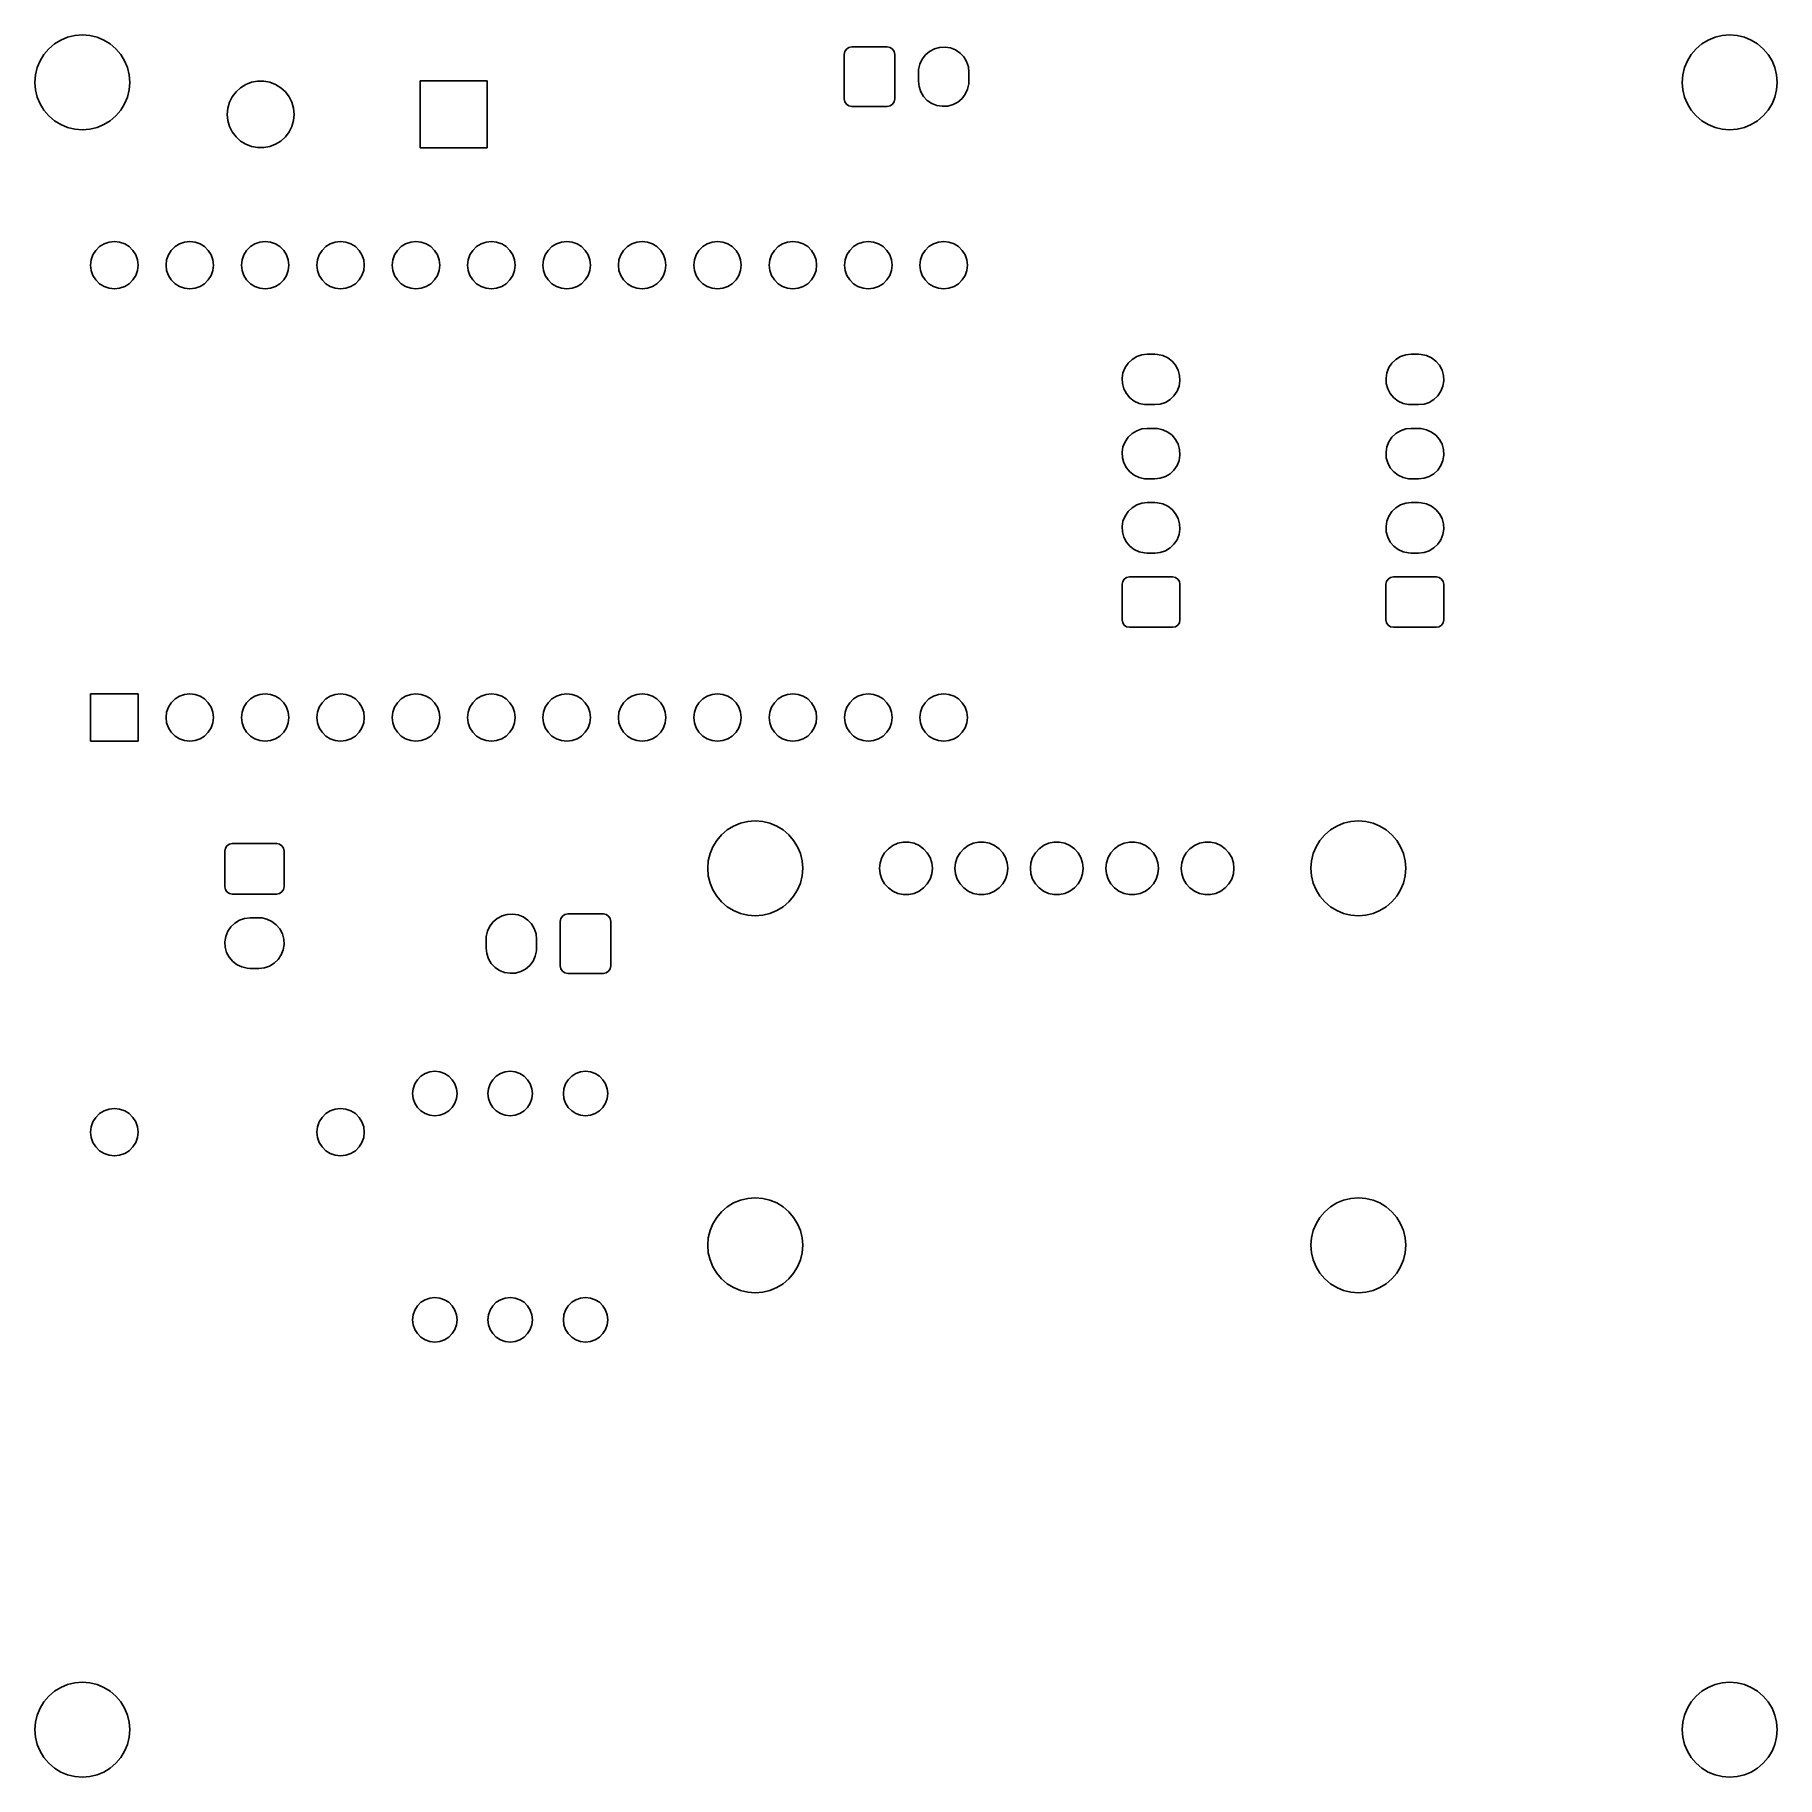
# Model space of a CAD drawing. Extents: x 4.03 to 6.34, y -4.77 to -2.46.
import ezdxf

# ---------------------------------------------------------------- set-up
doc = ezdxf.new("R2010")
doc.units = 0
doc.header["$MEASUREMENT"] = 0
doc.layers.add('BLACK', color=7, linetype='CONTINUOUS')

msp = doc.modelspace()

# ---------------------------------------------------------------- linework, layer by layer
at = {"layer": 'BLACK', "linetype": 'CONTINUOUS'}
for p, q in [((4.0499, -2.4751), (4.0575, -2.4687)), ((4.0575, -2.4687), (4.0659, -2.4636)), ((4.0659, -2.4636), (4.075, -2.4598)), ((4.075, -2.4598), (4.0846, -2.4575)), ((4.0846, -2.4575), (4.0945, -2.4567)), ((4.0945, -2.4567), (4.1043, -2.4575)), ((4.1043, -2.4575), (4.114, -2.4598)), ((4.114, -2.4598), (4.1231, -2.4636)), ((4.1231, -2.4636), (4.1315, -2.4687)), ((4.1315, -2.4687), (4.139, -2.4751)), ((6.235, -2.4751), (6.2425, -2.4687)), ((6.2425, -2.4687), (6.2509, -2.4636)), ((6.2509, -2.4636), (6.2601, -2.4598)), ((6.2601, -2.4598), (6.2697, -2.4575)), ((6.2697, -2.4575), (6.2795, -2.4567)), ((6.2795, -2.4567), (6.2894, -2.4575)), ((6.2894, -2.4575), (6.299, -2.4598)), ((6.299, -2.4598), (6.3081, -2.4636)), ((6.3081, -2.4636), (6.3166, -2.4687)), ((6.3166, -2.4687), (6.3241, -2.4751)), ((4.0346, -2.5002), (4.0384, -2.4911)), ((4.0384, -2.4911), (4.0435, -2.4827)), ((4.0435, -2.4827), (4.0499, -2.4751)), ((4.139, -2.4751), (4.1454, -2.4827)), ((4.1454, -2.4827), (4.1506, -2.4911)), ((4.1506, -2.4911), (4.1544, -2.5002)), ((5.1051, -2.4827), (5.1059, -2.4789)), ((5.1051, -2.5417), (5.1051, -2.4827)), ((5.1059, -2.4789), (5.108, -2.4757)), ((5.108, -2.4757), (5.1112, -2.4736)), ((5.1112, -2.4736), (5.115, -2.4728)), ((5.115, -2.4728), (5.1622, -2.4728)), ((5.1622, -2.4728), (5.166, -2.4736)), ((5.166, -2.4736), (5.1692, -2.4757)), ((5.1692, -2.4757), (5.1713, -2.4789)), ((5.1713, -2.4789), (5.172, -2.4827)), ((5.172, -2.4827), (5.172, -2.5417)), ((5.2037, -2.5027), (5.2053, -2.4956)), ((5.2053, -2.4956), (5.2083, -2.489)), ((5.2083, -2.489), (5.2127, -2.4833)), ((5.2127, -2.4833), (5.2182, -2.4786)), ((5.2182, -2.4786), (5.2246, -2.4752)), ((5.2246, -2.4752), (5.2316, -2.4733)), ((5.2316, -2.4733), (5.2388, -2.4729)), ((5.2388, -2.4729), (5.246, -2.4741)), ((5.246, -2.4741), (5.2527, -2.4767)), ((5.2527, -2.4767), (5.2587, -2.4808)), ((5.2587, -2.4808), (5.2636, -2.486)), ((5.2636, -2.486), (5.2674, -2.4922)), ((5.2674, -2.4922), (5.2697, -2.4991)), ((6.2196, -2.5002), (6.2234, -2.4911)), ((6.2234, -2.4911), (6.2286, -2.4827)), ((6.2286, -2.4827), (6.235, -2.4751)), ((6.3241, -2.4751), (6.3305, -2.4827)), ((6.3305, -2.4827), (6.3357, -2.4911)), ((6.3357, -2.4911), (6.3394, -2.5002)), ((4.0315, -2.5197), (4.0323, -2.5098)), ((4.0323, -2.5098), (4.0346, -2.5002)), ((4.1544, -2.5002), (4.1567, -2.5098)), ((4.1567, -2.5098), (4.1575, -2.5197)), ((4.319, -2.5196), (4.327, -2.5181)), ((4.327, -2.5181), (4.3352, -2.5181)), ((4.3352, -2.5181), (4.3432, -2.5196)), ((4.5427, -2.6065), (4.5427, -2.5179)), ((4.5427, -2.5179), (4.6313, -2.5179)), ((4.6313, -2.5179), (4.6313, -2.6065)), ((5.2035, -2.5063), (5.2037, -2.5027)), ((5.2035, -2.5181), (5.2035, -2.5063)), ((5.2043, -2.5253), (5.2035, -2.5181)), ((5.2697, -2.4991), (5.2705, -2.5063)), ((5.2705, -2.5181), (5.2703, -2.5217)), ((5.2705, -2.5063), (5.2705, -2.5181)), ((6.2165, -2.5197), (6.2173, -2.5098)), ((6.2173, -2.5098), (6.2196, -2.5002)), ((6.3394, -2.5002), (6.3417, -2.5098)), ((6.3417, -2.5098), (6.3425, -2.5197)), ((4.0323, -2.5295), (4.0315, -2.5197)), ((4.0346, -2.5392), (4.0323, -2.5295)), ((4.0384, -2.5483), (4.0346, -2.5392)), ((4.1544, -2.5392), (4.1506, -2.5483)), ((4.1567, -2.5295), (4.1544, -2.5392)), ((4.1575, -2.5197), (4.1567, -2.5295)), ((4.2898, -2.5462), (4.2934, -2.5389)), ((4.2934, -2.5389), (4.2984, -2.5324)), ((4.2984, -2.5324), (4.3044, -2.5269)), ((4.3044, -2.5269), (4.3114, -2.5226)), ((4.3114, -2.5226), (4.319, -2.5196)), ((4.3432, -2.5196), (4.3508, -2.5226)), ((4.3508, -2.5226), (4.3578, -2.5269)), ((4.3578, -2.5269), (4.3638, -2.5324)), ((4.3638, -2.5324), (4.3688, -2.5389)), ((4.3688, -2.5389), (4.3724, -2.5462)), ((5.1059, -2.5455), (5.1051, -2.5417)), ((5.172, -2.5417), (5.1713, -2.5455)), ((5.2066, -2.5322), (5.2043, -2.5253)), ((5.2104, -2.5384), (5.2066, -2.5322)), ((5.2153, -2.5436), (5.2104, -2.5384)), ((5.2613, -2.5411), (5.2558, -2.5458)), ((5.2657, -2.5354), (5.2613, -2.5411)), ((5.2687, -2.5288), (5.2657, -2.5354)), ((5.2703, -2.5217), (5.2687, -2.5288)), ((6.2173, -2.5295), (6.2165, -2.5197)), ((6.2196, -2.5392), (6.2173, -2.5295)), ((6.2234, -2.5483), (6.2196, -2.5392)), ((6.3394, -2.5392), (6.3357, -2.5483)), ((6.3417, -2.5295), (6.3394, -2.5392)), ((6.3425, -2.5197), (6.3417, -2.5295)), ((4.0435, -2.5567), (4.0384, -2.5483)), ((4.0499, -2.5642), (4.0435, -2.5567)), ((4.0575, -2.5706), (4.0499, -2.5642)), ((4.139, -2.5642), (4.1315, -2.5706)), ((4.1454, -2.5567), (4.139, -2.5642)), ((4.1506, -2.5483), (4.1454, -2.5567)), ((4.2868, -2.5622), (4.2876, -2.5541)), ((4.2876, -2.5703), (4.2868, -2.5622)), ((4.2876, -2.5541), (4.2898, -2.5462)), ((4.3724, -2.5462), (4.3746, -2.5541)), ((4.3746, -2.5541), (4.3754, -2.5622)), ((4.3754, -2.5622), (4.3746, -2.5703)), ((5.108, -2.5487), (5.1059, -2.5455)), ((5.1112, -2.5508), (5.108, -2.5487)), ((5.115, -2.5516), (5.1112, -2.5508)), ((5.1622, -2.5516), (5.115, -2.5516)), ((5.166, -2.5508), (5.1622, -2.5516)), ((5.1692, -2.5487), (5.166, -2.5508)), ((5.1713, -2.5455), (5.1692, -2.5487)), ((5.2213, -2.5477), (5.2153, -2.5436)), ((5.2281, -2.5504), (5.2213, -2.5477)), ((5.2352, -2.5515), (5.2281, -2.5504)), ((5.2424, -2.5511), (5.2352, -2.5515)), ((5.2494, -2.5492), (5.2424, -2.5511)), ((5.2558, -2.5458), (5.2494, -2.5492)), ((6.2286, -2.5567), (6.2234, -2.5483)), ((6.235, -2.5642), (6.2286, -2.5567)), ((6.2425, -2.5706), (6.235, -2.5642)), ((6.3241, -2.5642), (6.3166, -2.5706)), ((6.3305, -2.5567), (6.3241, -2.5642)), ((6.3357, -2.5483), (6.3305, -2.5567)), ((4.0659, -2.5758), (4.0575, -2.5706)), ((4.075, -2.5796), (4.0659, -2.5758)), ((4.0846, -2.5819), (4.075, -2.5796)), ((4.0945, -2.5827), (4.0846, -2.5819)), ((4.1043, -2.5819), (4.0945, -2.5827)), ((4.114, -2.5796), (4.1043, -2.5819)), ((4.1231, -2.5758), (4.114, -2.5796)), ((4.1315, -2.5706), (4.1231, -2.5758)), ((4.2898, -2.5782), (4.2876, -2.5703)), ((4.2934, -2.5855), (4.2898, -2.5782)), ((4.2984, -2.592), (4.2934, -2.5855)), ((4.3688, -2.5855), (4.3638, -2.592)), ((4.3724, -2.5782), (4.3688, -2.5855)), ((4.3746, -2.5703), (4.3724, -2.5782)), ((6.2509, -2.5758), (6.2425, -2.5706)), ((6.2601, -2.5796), (6.2509, -2.5758)), ((6.2697, -2.5819), (6.2601, -2.5796)), ((6.2795, -2.5827), (6.2697, -2.5819)), ((6.2894, -2.5819), (6.2795, -2.5827)), ((6.299, -2.5796), (6.2894, -2.5819)), ((6.3081, -2.5758), (6.299, -2.5796)), ((6.3166, -2.5706), (6.3081, -2.5758)), ((4.3044, -2.5975), (4.2984, -2.592)), ((4.3114, -2.6019), (4.3044, -2.5975)), ((4.319, -2.6048), (4.3114, -2.6019)), ((4.327, -2.6063), (4.319, -2.6048)), ((4.3352, -2.6063), (4.327, -2.6063)), ((4.3432, -2.6048), (4.3352, -2.6063)), ((4.3508, -2.6019), (4.3432, -2.6048)), ((4.3578, -2.5975), (4.3508, -2.6019)), ((4.3638, -2.592), (4.3578, -2.5975)), ((4.6313, -2.6065), (4.5427, -2.6065)), ((4.1063, -2.7552), (4.1086, -2.7485)), ((4.1086, -2.7485), (4.1124, -2.7426)), ((4.1124, -2.7426), (4.1174, -2.7376)), ((4.1174, -2.7376), (4.1233, -2.7338)), ((4.1233, -2.7338), (4.13, -2.7315)), ((4.13, -2.7315), (4.137, -2.7307)), ((4.137, -2.7307), (4.144, -2.7315)), ((4.144, -2.7315), (4.1507, -2.7338)), ((4.1507, -2.7338), (4.1566, -2.7376)), ((4.1566, -2.7376), (4.1616, -2.7426)), ((4.1616, -2.7426), (4.1654, -2.7485)), ((4.1654, -2.7485), (4.1677, -2.7552)), ((4.2063, -2.7552), (4.2086, -2.7485)), ((4.2086, -2.7485), (4.2124, -2.7426)), ((4.2124, -2.7426), (4.2174, -2.7376)), ((4.2174, -2.7376), (4.2233, -2.7338)), ((4.2233, -2.7338), (4.23, -2.7315)), ((4.23, -2.7315), (4.237, -2.7307)), ((4.237, -2.7307), (4.244, -2.7315)), ((4.244, -2.7315), (4.2507, -2.7338)), ((4.2507, -2.7338), (4.2566, -2.7376)), ((4.2566, -2.7376), (4.2616, -2.7426)), ((4.2616, -2.7426), (4.2654, -2.7485)), ((4.2654, -2.7485), (4.2677, -2.7552)), ((4.3063, -2.7552), (4.3086, -2.7485)), ((4.3086, -2.7485), (4.3124, -2.7426)), ((4.3124, -2.7426), (4.3174, -2.7376)), ((4.3174, -2.7376), (4.3233, -2.7338)), ((4.3233, -2.7338), (4.33, -2.7315)), ((4.33, -2.7315), (4.337, -2.7307)), ((4.337, -2.7307), (4.344, -2.7315)), ((4.344, -2.7315), (4.3507, -2.7338)), ((4.3507, -2.7338), (4.3566, -2.7376)), ((4.3566, -2.7376), (4.3616, -2.7426)), ((4.3616, -2.7426), (4.3654, -2.7485)), ((4.3654, -2.7485), (4.3677, -2.7552)), ((4.4063, -2.7552), (4.4086, -2.7485)), ((4.4086, -2.7485), (4.4124, -2.7426)), ((4.4124, -2.7426), (4.4174, -2.7376)), ((4.4174, -2.7376), (4.4233, -2.7338)), ((4.4233, -2.7338), (4.43, -2.7315)), ((4.43, -2.7315), (4.437, -2.7307)), ((4.437, -2.7307), (4.444, -2.7315)), ((4.444, -2.7315), (4.4507, -2.7338)), ((4.4507, -2.7338), (4.4566, -2.7376)), ((4.4566, -2.7376), (4.4616, -2.7426)), ((4.4616, -2.7426), (4.4654, -2.7485)), ((4.4654, -2.7485), (4.4677, -2.7552)), ((4.5063, -2.7552), (4.5086, -2.7485)), ((4.5086, -2.7485), (4.5124, -2.7426)), ((4.5124, -2.7426), (4.5174, -2.7376)), ((4.5174, -2.7376), (4.5233, -2.7338)), ((4.5233, -2.7338), (4.53, -2.7315)), ((4.53, -2.7315), (4.537, -2.7307)), ((4.537, -2.7307), (4.544, -2.7315)), ((4.544, -2.7315), (4.5507, -2.7338)), ((4.5507, -2.7338), (4.5566, -2.7376)), ((4.5566, -2.7376), (4.5616, -2.7426)), ((4.5616, -2.7426), (4.5654, -2.7485)), ((4.5654, -2.7485), (4.5677, -2.7552)), ((4.6063, -2.7552), (4.6086, -2.7485)), ((4.6086, -2.7485), (4.6124, -2.7426)), ((4.6124, -2.7426), (4.6174, -2.7376)), ((4.6174, -2.7376), (4.6233, -2.7338)), ((4.6233, -2.7338), (4.63, -2.7315)), ((4.63, -2.7315), (4.637, -2.7307)), ((4.637, -2.7307), (4.644, -2.7315)), ((4.644, -2.7315), (4.6507, -2.7338)), ((4.6507, -2.7338), (4.6566, -2.7376)), ((4.6566, -2.7376), (4.6616, -2.7426)), ((4.6616, -2.7426), (4.6654, -2.7485)), ((4.6654, -2.7485), (4.6677, -2.7552)), ((4.7063, -2.7552), (4.7086, -2.7485)), ((4.7086, -2.7485), (4.7124, -2.7426)), ((4.7124, -2.7426), (4.7174, -2.7376)), ((4.7174, -2.7376), (4.7233, -2.7338)), ((4.7233, -2.7338), (4.73, -2.7315)), ((4.73, -2.7315), (4.737, -2.7307)), ((4.737, -2.7307), (4.744, -2.7315)), ((4.744, -2.7315), (4.7507, -2.7338)), ((4.7507, -2.7338), (4.7566, -2.7376)), ((4.7566, -2.7376), (4.7616, -2.7426)), ((4.7616, -2.7426), (4.7654, -2.7485)), ((4.7654, -2.7485), (4.7677, -2.7552)), ((4.8063, -2.7552), (4.8086, -2.7485)), ((4.8086, -2.7485), (4.8124, -2.7426)), ((4.8124, -2.7426), (4.8174, -2.7376)), ((4.8174, -2.7376), (4.8233, -2.7338)), ((4.8233, -2.7338), (4.83, -2.7315)), ((4.83, -2.7315), (4.837, -2.7307)), ((4.837, -2.7307), (4.844, -2.7315)), ((4.844, -2.7315), (4.8507, -2.7338)), ((4.8507, -2.7338), (4.8566, -2.7376)), ((4.8566, -2.7376), (4.8616, -2.7426)), ((4.8616, -2.7426), (4.8654, -2.7485)), ((4.8654, -2.7485), (4.8677, -2.7552)), ((4.9063, -2.7552), (4.9086, -2.7485)), ((4.9086, -2.7485), (4.9124, -2.7426)), ((4.9124, -2.7426), (4.9174, -2.7376)), ((4.9174, -2.7376), (4.9233, -2.7338)), ((4.9233, -2.7338), (4.93, -2.7315)), ((4.93, -2.7315), (4.937, -2.7307)), ((4.937, -2.7307), (4.944, -2.7315)), ((4.944, -2.7315), (4.9507, -2.7338)), ((4.9507, -2.7338), (4.9566, -2.7376)), ((4.9566, -2.7376), (4.9616, -2.7426)), ((4.9616, -2.7426), (4.9654, -2.7485)), ((4.9654, -2.7485), (4.9677, -2.7552)), ((5.0063, -2.7552), (5.0086, -2.7485)), ((5.0086, -2.7485), (5.0124, -2.7426)), ((5.0124, -2.7426), (5.0174, -2.7376)), ((5.0174, -2.7376), (5.0233, -2.7338)), ((5.0233, -2.7338), (5.03, -2.7315)), ((5.03, -2.7315), (5.037, -2.7307)), ((5.037, -2.7307), (5.044, -2.7315)), ((5.044, -2.7315), (5.0507, -2.7338)), ((5.0507, -2.7338), (5.0566, -2.7376)), ((5.0566, -2.7376), (5.0616, -2.7426)), ((5.0616, -2.7426), (5.0654, -2.7485)), ((5.0654, -2.7485), (5.0677, -2.7552)), ((5.1063, -2.7552), (5.1086, -2.7485)), ((5.1086, -2.7485), (5.1124, -2.7426)), ((5.1124, -2.7426), (5.1174, -2.7376)), ((5.1174, -2.7376), (5.1233, -2.7338)), ((5.1233, -2.7338), (5.13, -2.7315)), ((5.13, -2.7315), (5.137, -2.7307)), ((5.137, -2.7307), (5.144, -2.7315)), ((5.144, -2.7315), (5.1507, -2.7338)), ((5.1507, -2.7338), (5.1566, -2.7376)), ((5.1566, -2.7376), (5.1616, -2.7426)), ((5.1616, -2.7426), (5.1654, -2.7485)), ((5.1654, -2.7485), (5.1677, -2.7552)), ((5.2063, -2.7552), (5.2086, -2.7485)), ((5.2086, -2.7485), (5.2124, -2.7426)), ((5.2124, -2.7426), (5.2174, -2.7376)), ((5.2174, -2.7376), (5.2233, -2.7338)), ((5.2233, -2.7338), (5.23, -2.7315)), ((5.23, -2.7315), (5.237, -2.7307)), ((5.237, -2.7307), (5.244, -2.7315)), ((5.244, -2.7315), (5.2507, -2.7338)), ((5.2507, -2.7338), (5.2566, -2.7376)), ((5.2566, -2.7376), (5.2616, -2.7426)), ((5.2616, -2.7426), (5.2654, -2.7485)), ((5.2654, -2.7485), (5.2677, -2.7552)), ((4.1055, -2.7622), (4.1063, -2.7552)), ((4.1063, -2.7692), (4.1055, -2.7622)), ((4.1086, -2.7759), (4.1063, -2.7692)), ((4.1677, -2.7692), (4.1654, -2.7759)), ((4.1677, -2.7552), (4.1685, -2.7622)), ((4.1685, -2.7622), (4.1677, -2.7692)), ((4.2055, -2.7622), (4.2063, -2.7552)), ((4.2063, -2.7692), (4.2055, -2.7622)), ((4.2086, -2.7759), (4.2063, -2.7692)), ((4.2677, -2.7692), (4.2654, -2.7759)), ((4.2677, -2.7552), (4.2685, -2.7622)), ((4.2685, -2.7622), (4.2677, -2.7692)), ((4.3055, -2.7622), (4.3063, -2.7552)), ((4.3063, -2.7692), (4.3055, -2.7622)), ((4.3086, -2.7759), (4.3063, -2.7692)), ((4.3677, -2.7692), (4.3654, -2.7759)), ((4.3677, -2.7552), (4.3685, -2.7622)), ((4.3685, -2.7622), (4.3677, -2.7692)), ((4.4055, -2.7622), (4.4063, -2.7552)), ((4.4063, -2.7692), (4.4055, -2.7622)), ((4.4086, -2.7759), (4.4063, -2.7692)), ((4.4677, -2.7692), (4.4654, -2.7759)), ((4.4677, -2.7552), (4.4685, -2.7622)), ((4.4685, -2.7622), (4.4677, -2.7692)), ((4.5055, -2.7622), (4.5063, -2.7552)), ((4.5063, -2.7692), (4.5055, -2.7622)), ((4.5086, -2.7759), (4.5063, -2.7692)), ((4.5677, -2.7692), (4.5654, -2.7759)), ((4.5677, -2.7552), (4.5685, -2.7622)), ((4.5685, -2.7622), (4.5677, -2.7692)), ((4.6055, -2.7622), (4.6063, -2.7552)), ((4.6063, -2.7692), (4.6055, -2.7622)), ((4.6086, -2.7759), (4.6063, -2.7692)), ((4.6677, -2.7692), (4.6654, -2.7759)), ((4.6677, -2.7552), (4.6685, -2.7622)), ((4.6685, -2.7622), (4.6677, -2.7692)), ((4.7055, -2.7622), (4.7063, -2.7552)), ((4.7063, -2.7692), (4.7055, -2.7622)), ((4.7086, -2.7759), (4.7063, -2.7692)), ((4.7677, -2.7692), (4.7654, -2.7759)), ((4.7677, -2.7552), (4.7685, -2.7622)), ((4.7685, -2.7622), (4.7677, -2.7692)), ((4.8055, -2.7622), (4.8063, -2.7552)), ((4.8063, -2.7692), (4.8055, -2.7622)), ((4.8086, -2.7759), (4.8063, -2.7692)), ((4.8677, -2.7692), (4.8654, -2.7759)), ((4.8677, -2.7552), (4.8685, -2.7622)), ((4.8685, -2.7622), (4.8677, -2.7692)), ((4.9055, -2.7622), (4.9063, -2.7552)), ((4.9063, -2.7692), (4.9055, -2.7622)), ((4.9086, -2.7759), (4.9063, -2.7692)), ((4.9677, -2.7692), (4.9654, -2.7759)), ((4.9677, -2.7552), (4.9685, -2.7622)), ((4.9685, -2.7622), (4.9677, -2.7692)), ((5.0055, -2.7622), (5.0063, -2.7552)), ((5.0063, -2.7692), (5.0055, -2.7622)), ((5.0086, -2.7759), (5.0063, -2.7692)), ((5.0677, -2.7692), (5.0654, -2.7759)), ((5.0677, -2.7552), (5.0685, -2.7622)), ((5.0685, -2.7622), (5.0677, -2.7692)), ((5.1055, -2.7622), (5.1063, -2.7552)), ((5.1063, -2.7692), (5.1055, -2.7622)), ((5.1086, -2.7759), (5.1063, -2.7692)), ((5.1677, -2.7692), (5.1654, -2.7759)), ((5.1677, -2.7552), (5.1685, -2.7622)), ((5.1685, -2.7622), (5.1677, -2.7692)), ((5.2055, -2.7622), (5.2063, -2.7552)), ((5.2063, -2.7692), (5.2055, -2.7622)), ((5.2086, -2.7759), (5.2063, -2.7692)), ((5.2677, -2.7692), (5.2654, -2.7759)), ((5.2677, -2.7552), (5.2685, -2.7622)), ((5.2685, -2.7622), (5.2677, -2.7692)), ((4.1124, -2.7818), (4.1086, -2.7759)), ((4.1174, -2.7868), (4.1124, -2.7818)), ((4.1233, -2.7906), (4.1174, -2.7868)), ((4.13, -2.7929), (4.1233, -2.7906)), ((4.137, -2.7937), (4.13, -2.7929)), ((4.144, -2.7929), (4.137, -2.7937)), ((4.1507, -2.7906), (4.144, -2.7929)), ((4.1566, -2.7868), (4.1507, -2.7906)), ((4.1616, -2.7818), (4.1566, -2.7868)), ((4.1654, -2.7759), (4.1616, -2.7818)), ((4.2124, -2.7818), (4.2086, -2.7759)), ((4.2174, -2.7868), (4.2124, -2.7818)), ((4.2233, -2.7906), (4.2174, -2.7868)), ((4.23, -2.7929), (4.2233, -2.7906)), ((4.237, -2.7937), (4.23, -2.7929)), ((4.244, -2.7929), (4.237, -2.7937)), ((4.2507, -2.7906), (4.244, -2.7929)), ((4.2566, -2.7868), (4.2507, -2.7906)), ((4.2616, -2.7818), (4.2566, -2.7868)), ((4.2654, -2.7759), (4.2616, -2.7818)), ((4.3124, -2.7818), (4.3086, -2.7759)), ((4.3174, -2.7868), (4.3124, -2.7818)), ((4.3233, -2.7906), (4.3174, -2.7868)), ((4.33, -2.7929), (4.3233, -2.7906)), ((4.337, -2.7937), (4.33, -2.7929)), ((4.344, -2.7929), (4.337, -2.7937)), ((4.3507, -2.7906), (4.344, -2.7929)), ((4.3566, -2.7868), (4.3507, -2.7906)), ((4.3616, -2.7818), (4.3566, -2.7868)), ((4.3654, -2.7759), (4.3616, -2.7818)), ((4.4124, -2.7818), (4.4086, -2.7759)), ((4.4174, -2.7868), (4.4124, -2.7818)), ((4.4233, -2.7906), (4.4174, -2.7868)), ((4.43, -2.7929), (4.4233, -2.7906)), ((4.437, -2.7937), (4.43, -2.7929)), ((4.444, -2.7929), (4.437, -2.7937)), ((4.4507, -2.7906), (4.444, -2.7929)), ((4.4566, -2.7868), (4.4507, -2.7906)), ((4.4616, -2.7818), (4.4566, -2.7868)), ((4.4654, -2.7759), (4.4616, -2.7818)), ((4.5124, -2.7818), (4.5086, -2.7759)), ((4.5174, -2.7868), (4.5124, -2.7818)), ((4.5233, -2.7906), (4.5174, -2.7868)), ((4.53, -2.7929), (4.5233, -2.7906)), ((4.537, -2.7937), (4.53, -2.7929)), ((4.544, -2.7929), (4.537, -2.7937)), ((4.5507, -2.7906), (4.544, -2.7929)), ((4.5566, -2.7868), (4.5507, -2.7906)), ((4.5616, -2.7818), (4.5566, -2.7868)), ((4.5654, -2.7759), (4.5616, -2.7818)), ((4.6124, -2.7818), (4.6086, -2.7759)), ((4.6174, -2.7868), (4.6124, -2.7818)), ((4.6233, -2.7906), (4.6174, -2.7868)), ((4.63, -2.7929), (4.6233, -2.7906)), ((4.637, -2.7937), (4.63, -2.7929)), ((4.644, -2.7929), (4.637, -2.7937)), ((4.6507, -2.7906), (4.644, -2.7929)), ((4.6566, -2.7868), (4.6507, -2.7906)), ((4.6616, -2.7818), (4.6566, -2.7868)), ((4.6654, -2.7759), (4.6616, -2.7818)), ((4.7124, -2.7818), (4.7086, -2.7759)), ((4.7174, -2.7868), (4.7124, -2.7818)), ((4.7233, -2.7906), (4.7174, -2.7868)), ((4.73, -2.7929), (4.7233, -2.7906)), ((4.737, -2.7937), (4.73, -2.7929)), ((4.744, -2.7929), (4.737, -2.7937)), ((4.7507, -2.7906), (4.744, -2.7929)), ((4.7566, -2.7868), (4.7507, -2.7906)), ((4.7616, -2.7818), (4.7566, -2.7868)), ((4.7654, -2.7759), (4.7616, -2.7818)), ((4.8124, -2.7818), (4.8086, -2.7759)), ((4.8174, -2.7868), (4.8124, -2.7818)), ((4.8233, -2.7906), (4.8174, -2.7868)), ((4.83, -2.7929), (4.8233, -2.7906)), ((4.837, -2.7937), (4.83, -2.7929)), ((4.844, -2.7929), (4.837, -2.7937)), ((4.8507, -2.7906), (4.844, -2.7929)), ((4.8566, -2.7868), (4.8507, -2.7906)), ((4.8616, -2.7818), (4.8566, -2.7868)), ((4.8654, -2.7759), (4.8616, -2.7818)), ((4.9124, -2.7818), (4.9086, -2.7759)), ((4.9174, -2.7868), (4.9124, -2.7818)), ((4.9233, -2.7906), (4.9174, -2.7868)), ((4.93, -2.7929), (4.9233, -2.7906)), ((4.937, -2.7937), (4.93, -2.7929)), ((4.944, -2.7929), (4.937, -2.7937)), ((4.9507, -2.7906), (4.944, -2.7929)), ((4.9566, -2.7868), (4.9507, -2.7906)), ((4.9616, -2.7818), (4.9566, -2.7868)), ((4.9654, -2.7759), (4.9616, -2.7818)), ((5.0124, -2.7818), (5.0086, -2.7759)), ((5.0174, -2.7868), (5.0124, -2.7818)), ((5.0233, -2.7906), (5.0174, -2.7868)), ((5.03, -2.7929), (5.0233, -2.7906)), ((5.037, -2.7937), (5.03, -2.7929)), ((5.044, -2.7929), (5.037, -2.7937)), ((5.0507, -2.7906), (5.044, -2.7929)), ((5.0566, -2.7868), (5.0507, -2.7906)), ((5.0616, -2.7818), (5.0566, -2.7868)), ((5.0654, -2.7759), (5.0616, -2.7818)), ((5.1124, -2.7818), (5.1086, -2.7759)), ((5.1174, -2.7868), (5.1124, -2.7818)), ((5.1233, -2.7906), (5.1174, -2.7868)), ((5.13, -2.7929), (5.1233, -2.7906)), ((5.137, -2.7937), (5.13, -2.7929)), ((5.144, -2.7929), (5.137, -2.7937)), ((5.1507, -2.7906), (5.144, -2.7929)), ((5.1566, -2.7868), (5.1507, -2.7906)), ((5.1616, -2.7818), (5.1566, -2.7868)), ((5.1654, -2.7759), (5.1616, -2.7818)), ((5.2124, -2.7818), (5.2086, -2.7759)), ((5.2174, -2.7868), (5.2124, -2.7818)), ((5.2233, -2.7906), (5.2174, -2.7868)), ((5.23, -2.7929), (5.2233, -2.7906)), ((5.237, -2.7937), (5.23, -2.7929)), ((5.244, -2.7929), (5.237, -2.7937)), ((5.2507, -2.7906), (5.244, -2.7929)), ((5.2566, -2.7868), (5.2507, -2.7906)), ((5.2616, -2.7818), (5.2566, -2.7868)), ((5.2654, -2.7759), (5.2616, -2.7818)), ((5.4816, -2.8921), (5.4868, -2.8871)), ((5.4868, -2.8871), (5.493, -2.8834)), ((5.493, -2.8834), (5.4999, -2.8811)), ((5.4999, -2.8811), (5.5071, -2.8803)), ((5.5071, -2.8803), (5.5169, -2.8803)), ((5.5169, -2.8803), (5.5205, -2.8805)), ((5.5205, -2.8805), (5.5276, -2.8821)), ((5.5276, -2.8821), (5.5342, -2.8851)), ((5.5342, -2.8851), (5.5399, -2.8895)), ((5.8316, -2.8921), (5.8368, -2.8871)), ((5.8368, -2.8871), (5.843, -2.8834)), ((5.843, -2.8834), (5.8499, -2.8811)), ((5.8499, -2.8811), (5.8571, -2.8803)), ((5.8571, -2.8803), (5.8669, -2.8803)), ((5.8669, -2.8803), (5.8705, -2.8805)), ((5.8705, -2.8805), (5.8776, -2.8821)), ((5.8776, -2.8821), (5.8842, -2.8851)), ((5.8842, -2.8851), (5.8899, -2.8895)), ((5.4737, -2.912), (5.4748, -2.9048)), ((5.4748, -2.9048), (5.4775, -2.8981)), ((5.4775, -2.8981), (5.4816, -2.8921)), ((5.5399, -2.8895), (5.5446, -2.895)), ((5.5446, -2.895), (5.548, -2.9014)), ((5.548, -2.9014), (5.55, -2.9084)), ((5.55, -2.9084), (5.5503, -2.9156)), ((5.8237, -2.912), (5.8248, -2.9048)), ((5.8248, -2.9048), (5.8275, -2.8981)), ((5.8275, -2.8981), (5.8316, -2.8921)), ((5.8899, -2.8895), (5.8946, -2.895)), ((5.8946, -2.895), (5.898, -2.9014)), ((5.898, -2.9014), (5.9, -2.9084)), ((5.9, -2.9084), (5.9003, -2.9156)), ((5.4741, -2.9192), (5.4737, -2.912)), ((5.476, -2.9262), (5.4741, -2.9192)), ((5.4794, -2.9326), (5.476, -2.9262)), ((5.4841, -2.9381), (5.4794, -2.9326)), ((5.5465, -2.9295), (5.5424, -2.9354)), ((5.5492, -2.9227), (5.5465, -2.9295)), ((5.5503, -2.9156), (5.5492, -2.9227)), ((5.8241, -2.9192), (5.8237, -2.912)), ((5.826, -2.9262), (5.8241, -2.9192)), ((5.8294, -2.9326), (5.826, -2.9262)), ((5.8341, -2.9381), (5.8294, -2.9326)), ((5.8965, -2.9295), (5.8924, -2.9354)), ((5.8992, -2.9227), (5.8965, -2.9295)), ((5.9003, -2.9156), (5.8992, -2.9227)), ((5.4898, -2.9425), (5.4841, -2.9381)), ((5.4964, -2.9455), (5.4898, -2.9425)), ((5.5035, -2.947), (5.4964, -2.9455)), ((5.5071, -2.9472), (5.5035, -2.947)), ((5.5169, -2.9472), (5.5071, -2.9472)), ((5.5241, -2.9465), (5.5169, -2.9472)), ((5.531, -2.9442), (5.5241, -2.9465)), ((5.5372, -2.9404), (5.531, -2.9442)), ((5.5424, -2.9354), (5.5372, -2.9404)), ((5.8398, -2.9425), (5.8341, -2.9381)), ((5.8464, -2.9455), (5.8398, -2.9425)), ((5.8535, -2.947), (5.8464, -2.9455)), ((5.8571, -2.9472), (5.8535, -2.947)), ((5.8669, -2.9472), (5.8571, -2.9472)), ((5.8741, -2.9465), (5.8669, -2.9472)), ((5.881, -2.9442), (5.8741, -2.9465)), ((5.8872, -2.9404), (5.881, -2.9442)), ((5.8924, -2.9354), (5.8872, -2.9404)), ((5.493, -2.9818), (5.4999, -2.9795)), ((5.4999, -2.9795), (5.5071, -2.9787)), ((5.5071, -2.9787), (5.5169, -2.9787)), ((5.5169, -2.9787), (5.5205, -2.9789)), ((5.5205, -2.9789), (5.5276, -2.9805)), ((5.5276, -2.9805), (5.5342, -2.9835)), ((5.843, -2.9818), (5.8499, -2.9795)), ((5.8499, -2.9795), (5.8571, -2.9787)), ((5.8571, -2.9787), (5.8669, -2.9787)), ((5.8669, -2.9787), (5.8705, -2.9789)), ((5.8705, -2.9789), (5.8776, -2.9805)), ((5.8776, -2.9805), (5.8842, -2.9835)), ((5.4737, -3.0104), (5.4748, -3.0033)), ((5.4748, -3.0033), (5.4775, -2.9965)), ((5.4775, -2.9965), (5.4816, -2.9905)), ((5.4816, -2.9905), (5.4868, -2.9856)), ((5.4868, -2.9856), (5.493, -2.9818)), ((5.5342, -2.9835), (5.5399, -2.9879)), ((5.5399, -2.9879), (5.5446, -2.9934)), ((5.5446, -2.9934), (5.548, -2.9998)), ((5.548, -2.9998), (5.55, -3.0068)), ((5.8237, -3.0104), (5.8248, -3.0033)), ((5.8248, -3.0033), (5.8275, -2.9965)), ((5.8275, -2.9965), (5.8316, -2.9905)), ((5.8316, -2.9905), (5.8368, -2.9856)), ((5.8368, -2.9856), (5.843, -2.9818)), ((5.8842, -2.9835), (5.8899, -2.9879)), ((5.8899, -2.9879), (5.8946, -2.9934)), ((5.8946, -2.9934), (5.898, -2.9998)), ((5.898, -2.9998), (5.9, -3.0068)), ((5.4741, -3.0176), (5.4737, -3.0104)), ((5.476, -3.0246), (5.4741, -3.0176)), ((5.4794, -3.031), (5.476, -3.0246)), ((5.5492, -3.0212), (5.5465, -3.0279)), ((5.5503, -3.014), (5.5492, -3.0212)), ((5.55, -3.0068), (5.5503, -3.014)), ((5.8241, -3.0176), (5.8237, -3.0104)), ((5.826, -3.0246), (5.8241, -3.0176)), ((5.8294, -3.031), (5.826, -3.0246)), ((5.8992, -3.0212), (5.8965, -3.0279)), ((5.9003, -3.014), (5.8992, -3.0212)), ((5.9, -3.0068), (5.9003, -3.014)), ((5.4841, -3.0365), (5.4794, -3.031)), ((5.4898, -3.0409), (5.4841, -3.0365)), ((5.4964, -3.0439), (5.4898, -3.0409)), ((5.5035, -3.0455), (5.4964, -3.0439)), ((5.5071, -3.0457), (5.5035, -3.0455)), ((5.5169, -3.0457), (5.5071, -3.0457)), ((5.5241, -3.0449), (5.5169, -3.0457)), ((5.531, -3.0426), (5.5241, -3.0449)), ((5.5372, -3.0388), (5.531, -3.0426)), ((5.5424, -3.0339), (5.5372, -3.0388)), ((5.5465, -3.0279), (5.5424, -3.0339)), ((5.8341, -3.0365), (5.8294, -3.031)), ((5.8398, -3.0409), (5.8341, -3.0365)), ((5.8464, -3.0439), (5.8398, -3.0409)), ((5.8535, -3.0455), (5.8464, -3.0439)), ((5.8571, -3.0457), (5.8535, -3.0455)), ((5.8669, -3.0457), (5.8571, -3.0457)), ((5.8741, -3.0449), (5.8669, -3.0457)), ((5.881, -3.0426), (5.8741, -3.0449)), ((5.8872, -3.0388), (5.881, -3.0426)), ((5.8924, -3.0339), (5.8872, -3.0388)), ((5.8965, -3.0279), (5.8924, -3.0339)), ((5.4748, -3.1017), (5.4775, -3.095)), ((5.4775, -3.095), (5.4816, -3.089)), ((5.4816, -3.089), (5.4868, -3.084)), ((5.4868, -3.084), (5.493, -3.0803)), ((5.493, -3.0803), (5.4999, -3.0779)), ((5.4999, -3.0779), (5.5071, -3.0772)), ((5.5071, -3.0772), (5.5169, -3.0772)), ((5.5169, -3.0772), (5.5205, -3.0774)), ((5.5205, -3.0774), (5.5276, -3.0789)), ((5.5276, -3.0789), (5.5342, -3.082)), ((5.5342, -3.082), (5.5399, -3.0863)), ((5.5399, -3.0863), (5.5446, -3.0919)), ((5.5446, -3.0919), (5.548, -3.0982)), ((5.8248, -3.1017), (5.8275, -3.095)), ((5.8275, -3.095), (5.8316, -3.089)), ((5.8316, -3.089), (5.8368, -3.084)), ((5.8368, -3.084), (5.843, -3.0803)), ((5.843, -3.0803), (5.8499, -3.0779)), ((5.8499, -3.0779), (5.8571, -3.0772)), ((5.8571, -3.0772), (5.8669, -3.0772)), ((5.8669, -3.0772), (5.8705, -3.0774)), ((5.8705, -3.0774), (5.8776, -3.0789)), ((5.8776, -3.0789), (5.8842, -3.082)), ((5.8842, -3.082), (5.8899, -3.0863)), ((5.8899, -3.0863), (5.8946, -3.0919)), ((5.8946, -3.0919), (5.898, -3.0982)), ((5.4737, -3.1088), (5.4748, -3.1017)), ((5.4741, -3.116), (5.4737, -3.1088)), ((5.476, -3.123), (5.4741, -3.116)), ((5.5492, -3.1196), (5.5465, -3.1263)), ((5.548, -3.0982), (5.55, -3.1052)), ((5.5503, -3.1124), (5.5492, -3.1196)), ((5.55, -3.1052), (5.5503, -3.1124)), ((5.8237, -3.1088), (5.8248, -3.1017)), ((5.8241, -3.116), (5.8237, -3.1088)), ((5.826, -3.123), (5.8241, -3.116)), ((5.8992, -3.1196), (5.8965, -3.1263)), ((5.898, -3.0982), (5.9, -3.1052)), ((5.9003, -3.1124), (5.8992, -3.1196)), ((5.9, -3.1052), (5.9003, -3.1124)), ((5.4794, -3.1294), (5.476, -3.123)), ((5.4841, -3.1349), (5.4794, -3.1294)), ((5.4898, -3.1393), (5.4841, -3.1349)), ((5.4964, -3.1423), (5.4898, -3.1393)), ((5.5035, -3.1439), (5.4964, -3.1423)), ((5.531, -3.141), (5.5241, -3.1433)), ((5.5372, -3.1373), (5.531, -3.141)), ((5.5424, -3.1323), (5.5372, -3.1373)), ((5.5465, -3.1263), (5.5424, -3.1323)), ((5.8294, -3.1294), (5.826, -3.123)), ((5.8341, -3.1349), (5.8294, -3.1294)), ((5.8398, -3.1393), (5.8341, -3.1349)), ((5.8464, -3.1423), (5.8398, -3.1393)), ((5.8535, -3.1439), (5.8464, -3.1423)), ((5.881, -3.141), (5.8741, -3.1433)), ((5.8872, -3.1373), (5.881, -3.141)), ((5.8924, -3.1323), (5.8872, -3.1373)), ((5.8965, -3.1263), (5.8924, -3.1323)), ((5.5071, -3.1441), (5.5035, -3.1439)), ((5.5169, -3.1441), (5.5071, -3.1441)), ((5.5241, -3.1433), (5.5169, -3.1441)), ((5.8571, -3.1441), (5.8535, -3.1439)), ((5.8669, -3.1441), (5.8571, -3.1441)), ((5.8741, -3.1433), (5.8669, -3.1441)), ((5.4736, -3.1854), (5.4744, -3.1817)), ((5.4736, -3.2327), (5.4736, -3.1854)), ((5.4744, -3.1817), (5.4765, -3.1785)), ((5.4765, -3.1785), (5.4797, -3.1763)), ((5.4797, -3.1763), (5.4835, -3.1756)), ((5.4835, -3.1756), (5.5406, -3.1756)), ((5.5406, -3.1756), (5.5443, -3.1763)), ((5.5443, -3.1763), (5.5475, -3.1785)), ((5.5475, -3.1785), (5.5496, -3.1817)), ((5.5496, -3.1817), (5.5504, -3.1854)), ((5.5504, -3.1854), (5.5504, -3.2327)), ((5.8236, -3.1854), (5.8244, -3.1817)), ((5.8236, -3.2327), (5.8236, -3.1854)), ((5.8244, -3.1817), (5.8265, -3.1785)), ((5.8265, -3.1785), (5.8297, -3.1763)), ((5.8297, -3.1763), (5.8335, -3.1756)), ((5.8335, -3.1756), (5.8906, -3.1756)), ((5.8906, -3.1756), (5.8943, -3.1763)), ((5.8943, -3.1763), (5.8975, -3.1785)), ((5.8975, -3.1785), (5.8996, -3.1817)), ((5.8996, -3.1817), (5.9004, -3.1854)), ((5.9004, -3.1854), (5.9004, -3.2327)), ((5.4744, -3.2364), (5.4736, -3.2327)), ((5.5504, -3.2327), (5.5496, -3.2364)), ((5.8244, -3.2364), (5.8236, -3.2327)), ((5.9004, -3.2327), (5.8996, -3.2364)), ((5.4765, -3.2396), (5.4744, -3.2364)), ((5.4797, -3.2418), (5.4765, -3.2396)), ((5.4835, -3.2425), (5.4797, -3.2418)), ((5.5406, -3.2425), (5.4835, -3.2425)), ((5.5443, -3.2418), (5.5406, -3.2425)), ((5.5475, -3.2396), (5.5443, -3.2418)), ((5.5496, -3.2364), (5.5475, -3.2396)), ((5.8265, -3.2396), (5.8244, -3.2364)), ((5.8297, -3.2418), (5.8265, -3.2396)), ((5.8335, -3.2425), (5.8297, -3.2418)), ((5.8906, -3.2425), (5.8335, -3.2425)), ((5.8943, -3.2418), (5.8906, -3.2425)), ((5.8975, -3.2396), (5.8943, -3.2418)), ((5.8996, -3.2364), (5.8975, -3.2396)), ((4.1055, -3.3937), (4.1055, -3.3307)), ((4.1055, -3.3307), (4.1685, -3.3307)), ((4.1685, -3.3307), (4.1685, -3.3937)), ((4.2063, -3.3552), (4.2086, -3.3485)), ((4.2086, -3.3485), (4.2124, -3.3426)), ((4.2124, -3.3426), (4.2174, -3.3376)), ((4.2174, -3.3376), (4.2233, -3.3338)), ((4.2233, -3.3338), (4.23, -3.3315)), ((4.23, -3.3315), (4.237, -3.3307)), ((4.237, -3.3307), (4.244, -3.3315)), ((4.244, -3.3315), (4.2507, -3.3338)), ((4.2507, -3.3338), (4.2566, -3.3376)), ((4.2566, -3.3376), (4.2616, -3.3426)), ((4.2616, -3.3426), (4.2654, -3.3485)), ((4.2654, -3.3485), (4.2677, -3.3552)), ((4.3063, -3.3552), (4.3086, -3.3485)), ((4.3086, -3.3485), (4.3124, -3.3426)), ((4.3124, -3.3426), (4.3174, -3.3376)), ((4.3174, -3.3376), (4.3233, -3.3338)), ((4.3233, -3.3338), (4.33, -3.3315)), ((4.33, -3.3315), (4.337, -3.3307)), ((4.337, -3.3307), (4.344, -3.3315)), ((4.344, -3.3315), (4.3507, -3.3338)), ((4.3507, -3.3338), (4.3566, -3.3376)), ((4.3566, -3.3376), (4.3616, -3.3426)), ((4.3616, -3.3426), (4.3654, -3.3485)), ((4.3654, -3.3485), (4.3677, -3.3552)), ((4.4063, -3.3552), (4.4086, -3.3485)), ((4.4086, -3.3485), (4.4124, -3.3426)), ((4.4124, -3.3426), (4.4174, -3.3376)), ((4.4174, -3.3376), (4.4233, -3.3338)), ((4.4233, -3.3338), (4.43, -3.3315)), ((4.43, -3.3315), (4.437, -3.3307)), ((4.437, -3.3307), (4.444, -3.3315)), ((4.444, -3.3315), (4.4507, -3.3338)), ((4.4507, -3.3338), (4.4566, -3.3376)), ((4.4566, -3.3376), (4.4616, -3.3426)), ((4.4616, -3.3426), (4.4654, -3.3485)), ((4.4654, -3.3485), (4.4677, -3.3552)), ((4.5063, -3.3552), (4.5086, -3.3485)), ((4.5086, -3.3485), (4.5124, -3.3426)), ((4.5124, -3.3426), (4.5174, -3.3376)), ((4.5174, -3.3376), (4.5233, -3.3338)), ((4.5233, -3.3338), (4.53, -3.3315)), ((4.53, -3.3315), (4.537, -3.3307)), ((4.537, -3.3307), (4.544, -3.3315)), ((4.544, -3.3315), (4.5507, -3.3338)), ((4.5507, -3.3338), (4.5566, -3.3376)), ((4.5566, -3.3376), (4.5616, -3.3426)), ((4.5616, -3.3426), (4.5654, -3.3485)), ((4.5654, -3.3485), (4.5677, -3.3552)), ((4.6063, -3.3552), (4.6086, -3.3485)), ((4.6086, -3.3485), (4.6124, -3.3426)), ((4.6124, -3.3426), (4.6174, -3.3376)), ((4.6174, -3.3376), (4.6233, -3.3338)), ((4.6233, -3.3338), (4.63, -3.3315)), ((4.63, -3.3315), (4.637, -3.3307)), ((4.637, -3.3307), (4.644, -3.3315)), ((4.644, -3.3315), (4.6507, -3.3338)), ((4.6507, -3.3338), (4.6566, -3.3376)), ((4.6566, -3.3376), (4.6616, -3.3426)), ((4.6616, -3.3426), (4.6654, -3.3485)), ((4.6654, -3.3485), (4.6677, -3.3552)), ((4.7063, -3.3552), (4.7086, -3.3485)), ((4.7086, -3.3485), (4.7124, -3.3426)), ((4.7124, -3.3426), (4.7174, -3.3376)), ((4.7174, -3.3376), (4.7233, -3.3338)), ((4.7233, -3.3338), (4.73, -3.3315)), ((4.73, -3.3315), (4.737, -3.3307)), ((4.737, -3.3307), (4.744, -3.3315)), ((4.744, -3.3315), (4.7507, -3.3338)), ((4.7507, -3.3338), (4.7566, -3.3376)), ((4.7566, -3.3376), (4.7616, -3.3426)), ((4.7616, -3.3426), (4.7654, -3.3485)), ((4.7654, -3.3485), (4.7677, -3.3552)), ((4.8063, -3.3552), (4.8086, -3.3485)), ((4.8086, -3.3485), (4.8124, -3.3426)), ((4.8124, -3.3426), (4.8174, -3.3376)), ((4.8174, -3.3376), (4.8233, -3.3338)), ((4.8233, -3.3338), (4.83, -3.3315)), ((4.83, -3.3315), (4.837, -3.3307)), ((4.837, -3.3307), (4.844, -3.3315)), ((4.844, -3.3315), (4.8507, -3.3338)), ((4.8507, -3.3338), (4.8566, -3.3376)), ((4.8566, -3.3376), (4.8616, -3.3426)), ((4.8616, -3.3426), (4.8654, -3.3485)), ((4.8654, -3.3485), (4.8677, -3.3552)), ((4.9063, -3.3552), (4.9086, -3.3485)), ((4.9086, -3.3485), (4.9124, -3.3426)), ((4.9124, -3.3426), (4.9174, -3.3376)), ((4.9174, -3.3376), (4.9233, -3.3338)), ((4.9233, -3.3338), (4.93, -3.3315)), ((4.93, -3.3315), (4.937, -3.3307)), ((4.937, -3.3307), (4.944, -3.3315)), ((4.944, -3.3315), (4.9507, -3.3338)), ((4.9507, -3.3338), (4.9566, -3.3376)), ((4.9566, -3.3376), (4.9616, -3.3426)), ((4.9616, -3.3426), (4.9654, -3.3485)), ((4.9654, -3.3485), (4.9677, -3.3552)), ((5.0063, -3.3552), (5.0086, -3.3485)), ((5.0086, -3.3485), (5.0124, -3.3426)), ((5.0124, -3.3426), (5.0174, -3.3376)), ((5.0174, -3.3376), (5.0233, -3.3338)), ((5.0233, -3.3338), (5.03, -3.3315)), ((5.03, -3.3315), (5.037, -3.3307)), ((5.037, -3.3307), (5.044, -3.3315)), ((5.044, -3.3315), (5.0507, -3.3338)), ((5.0507, -3.3338), (5.0566, -3.3376)), ((5.0566, -3.3376), (5.0616, -3.3426)), ((5.0616, -3.3426), (5.0654, -3.3485)), ((5.0654, -3.3485), (5.0677, -3.3552)), ((5.1063, -3.3552), (5.1086, -3.3485)), ((5.1086, -3.3485), (5.1124, -3.3426)), ((5.1124, -3.3426), (5.1174, -3.3376)), ((5.1174, -3.3376), (5.1233, -3.3338)), ((5.1233, -3.3338), (5.13, -3.3315)), ((5.13, -3.3315), (5.137, -3.3307)), ((5.137, -3.3307), (5.144, -3.3315)), ((5.144, -3.3315), (5.1507, -3.3338)), ((5.1507, -3.3338), (5.1566, -3.3376)), ((5.1566, -3.3376), (5.1616, -3.3426)), ((5.1616, -3.3426), (5.1654, -3.3485)), ((5.1654, -3.3485), (5.1677, -3.3552)), ((5.2063, -3.3552), (5.2086, -3.3485)), ((5.2086, -3.3485), (5.2124, -3.3426)), ((5.2124, -3.3426), (5.2174, -3.3376)), ((5.2174, -3.3376), (5.2233, -3.3338)), ((5.2233, -3.3338), (5.23, -3.3315)), ((5.23, -3.3315), (5.237, -3.3307)), ((5.237, -3.3307), (5.244, -3.3315)), ((5.244, -3.3315), (5.2507, -3.3338)), ((5.2507, -3.3338), (5.2566, -3.3376)), ((5.2566, -3.3376), (5.2616, -3.3426)), ((5.2616, -3.3426), (5.2654, -3.3485)), ((5.2654, -3.3485), (5.2677, -3.3552)), ((4.2055, -3.3622), (4.2063, -3.3552)), ((4.2063, -3.3692), (4.2055, -3.3622)), ((4.2086, -3.3759), (4.2063, -3.3692)), ((4.2677, -3.3692), (4.2654, -3.3759)), ((4.2677, -3.3552), (4.2685, -3.3622)), ((4.2685, -3.3622), (4.2677, -3.3692)), ((4.3055, -3.3622), (4.3063, -3.3552)), ((4.3063, -3.3692), (4.3055, -3.3622)), ((4.3086, -3.3759), (4.3063, -3.3692)), ((4.3677, -3.3692), (4.3654, -3.3759)), ((4.3677, -3.3552), (4.3685, -3.3622)), ((4.3685, -3.3622), (4.3677, -3.3692)), ((4.4055, -3.3622), (4.4063, -3.3552)), ((4.4063, -3.3692), (4.4055, -3.3622)), ((4.4086, -3.3759), (4.4063, -3.3692)), ((4.4677, -3.3692), (4.4654, -3.3759)), ((4.4677, -3.3552), (4.4685, -3.3622)), ((4.4685, -3.3622), (4.4677, -3.3692)), ((4.5055, -3.3622), (4.5063, -3.3552)), ((4.5063, -3.3692), (4.5055, -3.3622)), ((4.5086, -3.3759), (4.5063, -3.3692)), ((4.5677, -3.3692), (4.5654, -3.3759)), ((4.5677, -3.3552), (4.5685, -3.3622)), ((4.5685, -3.3622), (4.5677, -3.3692)), ((4.6055, -3.3622), (4.6063, -3.3552)), ((4.6063, -3.3692), (4.6055, -3.3622)), ((4.6086, -3.3759), (4.6063, -3.3692)), ((4.6677, -3.3692), (4.6654, -3.3759)), ((4.6677, -3.3552), (4.6685, -3.3622)), ((4.6685, -3.3622), (4.6677, -3.3692)), ((4.7055, -3.3622), (4.7063, -3.3552)), ((4.7063, -3.3692), (4.7055, -3.3622)), ((4.7086, -3.3759), (4.7063, -3.3692)), ((4.7677, -3.3692), (4.7654, -3.3759)), ((4.7677, -3.3552), (4.7685, -3.3622)), ((4.7685, -3.3622), (4.7677, -3.3692)), ((4.8055, -3.3622), (4.8063, -3.3552)), ((4.8063, -3.3692), (4.8055, -3.3622)), ((4.8086, -3.3759), (4.8063, -3.3692)), ((4.8677, -3.3692), (4.8654, -3.3759)), ((4.8677, -3.3552), (4.8685, -3.3622)), ((4.8685, -3.3622), (4.8677, -3.3692)), ((4.9055, -3.3622), (4.9063, -3.3552)), ((4.9063, -3.3692), (4.9055, -3.3622)), ((4.9086, -3.3759), (4.9063, -3.3692)), ((4.9677, -3.3692), (4.9654, -3.3759)), ((4.9677, -3.3552), (4.9685, -3.3622)), ((4.9685, -3.3622), (4.9677, -3.3692)), ((5.0055, -3.3622), (5.0063, -3.3552)), ((5.0063, -3.3692), (5.0055, -3.3622)), ((5.0086, -3.3759), (5.0063, -3.3692)), ((5.0677, -3.3692), (5.0654, -3.3759)), ((5.0677, -3.3552), (5.0685, -3.3622)), ((5.0685, -3.3622), (5.0677, -3.3692)), ((5.1055, -3.3622), (5.1063, -3.3552)), ((5.1063, -3.3692), (5.1055, -3.3622)), ((5.1086, -3.3759), (5.1063, -3.3692)), ((5.1677, -3.3692), (5.1654, -3.3759)), ((5.1677, -3.3552), (5.1685, -3.3622)), ((5.1685, -3.3622), (5.1677, -3.3692)), ((5.2055, -3.3622), (5.2063, -3.3552)), ((5.2063, -3.3692), (5.2055, -3.3622)), ((5.2086, -3.3759), (5.2063, -3.3692)), ((5.2677, -3.3692), (5.2654, -3.3759)), ((5.2677, -3.3552), (5.2685, -3.3622)), ((5.2685, -3.3622), (5.2677, -3.3692)), ((4.1685, -3.3937), (4.1055, -3.3937)), ((4.2124, -3.3818), (4.2086, -3.3759)), ((4.2174, -3.3868), (4.2124, -3.3818)), ((4.2233, -3.3906), (4.2174, -3.3868)), ((4.23, -3.3929), (4.2233, -3.3906)), ((4.237, -3.3937), (4.23, -3.3929)), ((4.244, -3.3929), (4.237, -3.3937)), ((4.2507, -3.3906), (4.244, -3.3929)), ((4.2566, -3.3868), (4.2507, -3.3906)), ((4.2616, -3.3818), (4.2566, -3.3868)), ((4.2654, -3.3759), (4.2616, -3.3818)), ((4.3124, -3.3818), (4.3086, -3.3759)), ((4.3174, -3.3868), (4.3124, -3.3818)), ((4.3233, -3.3906), (4.3174, -3.3868)), ((4.33, -3.3929), (4.3233, -3.3906)), ((4.337, -3.3937), (4.33, -3.3929)), ((4.344, -3.3929), (4.337, -3.3937)), ((4.3507, -3.3906), (4.344, -3.3929)), ((4.3566, -3.3868), (4.3507, -3.3906)), ((4.3616, -3.3818), (4.3566, -3.3868)), ((4.3654, -3.3759), (4.3616, -3.3818)), ((4.4124, -3.3818), (4.4086, -3.3759)), ((4.4174, -3.3868), (4.4124, -3.3818)), ((4.4233, -3.3906), (4.4174, -3.3868)), ((4.43, -3.3929), (4.4233, -3.3906)), ((4.437, -3.3937), (4.43, -3.3929)), ((4.444, -3.3929), (4.437, -3.3937)), ((4.4507, -3.3906), (4.444, -3.3929)), ((4.4566, -3.3868), (4.4507, -3.3906)), ((4.4616, -3.3818), (4.4566, -3.3868)), ((4.4654, -3.3759), (4.4616, -3.3818)), ((4.5124, -3.3818), (4.5086, -3.3759)), ((4.5174, -3.3868), (4.5124, -3.3818)), ((4.5233, -3.3906), (4.5174, -3.3868)), ((4.53, -3.3929), (4.5233, -3.3906)), ((4.537, -3.3937), (4.53, -3.3929)), ((4.544, -3.3929), (4.537, -3.3937)), ((4.5507, -3.3906), (4.544, -3.3929)), ((4.5566, -3.3868), (4.5507, -3.3906)), ((4.5616, -3.3818), (4.5566, -3.3868)), ((4.5654, -3.3759), (4.5616, -3.3818)), ((4.6124, -3.3818), (4.6086, -3.3759)), ((4.6174, -3.3868), (4.6124, -3.3818)), ((4.6233, -3.3906), (4.6174, -3.3868)), ((4.63, -3.3929), (4.6233, -3.3906)), ((4.637, -3.3937), (4.63, -3.3929)), ((4.644, -3.3929), (4.637, -3.3937)), ((4.6507, -3.3906), (4.644, -3.3929)), ((4.6566, -3.3868), (4.6507, -3.3906)), ((4.6616, -3.3818), (4.6566, -3.3868)), ((4.6654, -3.3759), (4.6616, -3.3818)), ((4.7124, -3.3818), (4.7086, -3.3759)), ((4.7174, -3.3868), (4.7124, -3.3818)), ((4.7233, -3.3906), (4.7174, -3.3868)), ((4.73, -3.3929), (4.7233, -3.3906)), ((4.737, -3.3937), (4.73, -3.3929)), ((4.744, -3.3929), (4.737, -3.3937)), ((4.7507, -3.3906), (4.744, -3.3929)), ((4.7566, -3.3868), (4.7507, -3.3906)), ((4.7616, -3.3818), (4.7566, -3.3868)), ((4.7654, -3.3759), (4.7616, -3.3818)), ((4.8124, -3.3818), (4.8086, -3.3759)), ((4.8174, -3.3868), (4.8124, -3.3818)), ((4.8233, -3.3906), (4.8174, -3.3868)), ((4.83, -3.3929), (4.8233, -3.3906)), ((4.837, -3.3937), (4.83, -3.3929)), ((4.844, -3.3929), (4.837, -3.3937)), ((4.8507, -3.3906), (4.844, -3.3929)), ((4.8566, -3.3868), (4.8507, -3.3906)), ((4.8616, -3.3818), (4.8566, -3.3868)), ((4.8654, -3.3759), (4.8616, -3.3818)), ((4.9124, -3.3818), (4.9086, -3.3759)), ((4.9174, -3.3868), (4.9124, -3.3818)), ((4.9233, -3.3906), (4.9174, -3.3868)), ((4.93, -3.3929), (4.9233, -3.3906)), ((4.937, -3.3937), (4.93, -3.3929)), ((4.944, -3.3929), (4.937, -3.3937)), ((4.9507, -3.3906), (4.944, -3.3929)), ((4.9566, -3.3868), (4.9507, -3.3906)), ((4.9616, -3.3818), (4.9566, -3.3868)), ((4.9654, -3.3759), (4.9616, -3.3818)), ((5.0124, -3.3818), (5.0086, -3.3759)), ((5.0174, -3.3868), (5.0124, -3.3818)), ((5.0233, -3.3906), (5.0174, -3.3868)), ((5.03, -3.3929), (5.0233, -3.3906)), ((5.037, -3.3937), (5.03, -3.3929)), ((5.044, -3.3929), (5.037, -3.3937)), ((5.0507, -3.3906), (5.044, -3.3929)), ((5.0566, -3.3868), (5.0507, -3.3906)), ((5.0616, -3.3818), (5.0566, -3.3868)), ((5.0654, -3.3759), (5.0616, -3.3818)), ((5.1124, -3.3818), (5.1086, -3.3759)), ((5.1174, -3.3868), (5.1124, -3.3818)), ((5.1233, -3.3906), (5.1174, -3.3868)), ((5.13, -3.3929), (5.1233, -3.3906)), ((5.137, -3.3937), (5.13, -3.3929)), ((5.144, -3.3929), (5.137, -3.3937)), ((5.1507, -3.3906), (5.144, -3.3929)), ((5.1566, -3.3868), (5.1507, -3.3906)), ((5.1616, -3.3818), (5.1566, -3.3868)), ((5.1654, -3.3759), (5.1616, -3.3818)), ((5.2124, -3.3818), (5.2086, -3.3759)), ((5.2174, -3.3868), (5.2124, -3.3818)), ((5.2233, -3.3906), (5.2174, -3.3868)), ((5.23, -3.3929), (5.2233, -3.3906)), ((5.237, -3.3937), (5.23, -3.3929)), ((5.244, -3.3929), (5.237, -3.3937)), ((5.2507, -3.3906), (5.244, -3.3929)), ((5.2566, -3.3868), (5.2507, -3.3906)), ((5.2616, -3.3818), (5.2566, -3.3868)), ((5.2654, -3.3759), (5.2616, -3.3818)), ((4.9425, -3.5177), (4.95, -3.5112)), ((4.95, -3.5112), (4.9584, -3.5061)), ((4.9584, -3.5061), (4.9675, -3.5023)), ((4.9675, -3.5023), (4.9772, -3.5)), ((4.9772, -3.5), (4.987, -3.4992)), ((4.987, -3.4992), (4.9969, -3.5)), ((4.9969, -3.5), (5.0065, -3.5023)), ((5.0065, -3.5023), (5.0156, -3.5061)), ((5.0156, -3.5061), (5.024, -3.5112)), ((5.024, -3.5112), (5.0316, -3.5177)), ((5.7425, -3.5177), (5.75, -3.5112)), ((5.75, -3.5112), (5.7584, -3.5061)), ((5.7584, -3.5061), (5.7675, -3.5023)), ((5.7675, -3.5023), (5.7772, -3.5)), ((5.7772, -3.5), (5.787, -3.4992)), ((5.787, -3.4992), (5.7969, -3.5)), ((5.7969, -3.5), (5.8065, -3.5023)), ((5.8065, -3.5023), (5.8156, -3.5061)), ((5.8156, -3.5061), (5.824, -3.5112)), ((5.824, -3.5112), (5.8316, -3.5177)), ((4.2835, -3.5394), (4.2842, -3.5356)), ((4.2842, -3.5356), (4.2863, -3.5324)), ((4.2863, -3.5324), (4.2895, -3.5303)), ((4.2895, -3.5303), (4.2933, -3.5295)), ((4.2933, -3.5295), (4.3524, -3.5295)), ((4.3524, -3.5295), (4.3561, -3.5303)), ((4.3561, -3.5303), (4.3593, -3.5324)), ((4.3593, -3.5324), (4.3615, -3.5356)), ((4.3615, -3.5356), (4.3622, -3.5394)), ((4.9271, -3.5427), (4.9309, -3.5336)), ((4.9309, -3.5336), (4.936, -3.5252)), ((4.936, -3.5252), (4.9425, -3.5177)), ((5.0316, -3.5177), (5.038, -3.5252)), ((5.038, -3.5252), (5.0431, -3.5336)), ((5.0431, -3.5336), (5.0469, -3.5427)), ((5.1636, -3.5362), (5.1695, -3.5319)), ((5.1695, -3.5319), (5.1762, -3.5289)), ((5.1762, -3.5289), (5.1833, -3.5274)), ((5.1833, -3.5274), (5.1907, -3.5274)), ((5.1907, -3.5274), (5.1978, -3.5289)), ((5.1978, -3.5289), (5.2045, -3.5319)), ((5.2045, -3.5319), (5.2104, -3.5362)), ((5.2636, -3.5362), (5.2695, -3.5319)), ((5.2695, -3.5319), (5.2762, -3.5289)), ((5.2762, -3.5289), (5.2833, -3.5274)), ((5.2833, -3.5274), (5.2907, -3.5274)), ((5.2907, -3.5274), (5.2978, -3.5289)), ((5.2978, -3.5289), (5.3045, -3.5319)), ((5.3045, -3.5319), (5.3104, -3.5362)), ((5.3636, -3.5362), (5.3695, -3.5319)), ((5.3695, -3.5319), (5.3762, -3.5289)), ((5.3762, -3.5289), (5.3833, -3.5274)), ((5.3833, -3.5274), (5.3907, -3.5274)), ((5.3907, -3.5274), (5.3978, -3.5289)), ((5.3978, -3.5289), (5.4045, -3.5319)), ((5.4045, -3.5319), (5.4104, -3.5362)), ((5.4636, -3.5362), (5.4695, -3.5319)), ((5.4695, -3.5319), (5.4762, -3.5289)), ((5.4762, -3.5289), (5.4833, -3.5274)), ((5.4833, -3.5274), (5.4907, -3.5274)), ((5.4907, -3.5274), (5.4978, -3.5289)), ((5.4978, -3.5289), (5.5045, -3.5319)), ((5.5045, -3.5319), (5.5104, -3.5362)), ((5.5636, -3.5362), (5.5695, -3.5319)), ((5.5695, -3.5319), (5.5762, -3.5289)), ((5.5762, -3.5289), (5.5833, -3.5274)), ((5.5833, -3.5274), (5.5907, -3.5274)), ((5.5907, -3.5274), (5.5978, -3.5289)), ((5.5978, -3.5289), (5.6045, -3.5319)), ((5.6045, -3.5319), (5.6104, -3.5362)), ((5.7271, -3.5427), (5.7309, -3.5336)), ((5.7309, -3.5336), (5.736, -3.5252)), ((5.736, -3.5252), (5.7425, -3.5177)), ((5.8316, -3.5177), (5.838, -3.5252)), ((5.838, -3.5252), (5.8431, -3.5336)), ((5.8431, -3.5336), (5.8469, -3.5427)), ((4.2835, -3.5866), (4.2835, -3.5394)), ((4.3622, -3.5394), (4.3622, -3.5866)), ((4.924, -3.5622), (4.9248, -3.5524)), ((4.9248, -3.5524), (4.9271, -3.5427)), ((5.0469, -3.5427), (5.0492, -3.5524)), ((5.0492, -3.5524), (5.05, -3.5622)), ((5.152, -3.5622), (5.1528, -3.5549)), ((5.1528, -3.5549), (5.155, -3.548)), ((5.155, -3.548), (5.1587, -3.5416)), ((5.1587, -3.5416), (5.1636, -3.5362)), ((5.2104, -3.5362), (5.2153, -3.5416)), ((5.2153, -3.5416), (5.219, -3.548)), ((5.219, -3.548), (5.2212, -3.5549)), ((5.2212, -3.5549), (5.222, -3.5622)), ((5.252, -3.5622), (5.2528, -3.5549)), ((5.2528, -3.5549), (5.255, -3.548)), ((5.255, -3.548), (5.2587, -3.5416)), ((5.2587, -3.5416), (5.2636, -3.5362)), ((5.3104, -3.5362), (5.3153, -3.5416)), ((5.3153, -3.5416), (5.319, -3.548)), ((5.319, -3.548), (5.3212, -3.5549)), ((5.3212, -3.5549), (5.322, -3.5622)), ((5.352, -3.5622), (5.3528, -3.5549)), ((5.3528, -3.5549), (5.355, -3.548)), ((5.355, -3.548), (5.3587, -3.5416)), ((5.3587, -3.5416), (5.3636, -3.5362)), ((5.4104, -3.5362), (5.4153, -3.5416)), ((5.4153, -3.5416), (5.419, -3.548)), ((5.419, -3.548), (5.4212, -3.5549)), ((5.4212, -3.5549), (5.422, -3.5622)), ((5.452, -3.5622), (5.4528, -3.5549)), ((5.4528, -3.5549), (5.455, -3.548)), ((5.455, -3.548), (5.4587, -3.5416)), ((5.4587, -3.5416), (5.4636, -3.5362)), ((5.5104, -3.5362), (5.5153, -3.5416)), ((5.5153, -3.5416), (5.519, -3.548)), ((5.519, -3.548), (5.5212, -3.5549)), ((5.5212, -3.5549), (5.522, -3.5622)), ((5.552, -3.5622), (5.5528, -3.5549)), ((5.5528, -3.5549), (5.555, -3.548)), ((5.555, -3.548), (5.5587, -3.5416)), ((5.5587, -3.5416), (5.5636, -3.5362)), ((5.6104, -3.5362), (5.6153, -3.5416)), ((5.6153, -3.5416), (5.619, -3.548)), ((5.619, -3.548), (5.6212, -3.5549)), ((5.6212, -3.5549), (5.622, -3.5622)), ((5.724, -3.5622), (5.7248, -3.5524)), ((5.7248, -3.5524), (5.7271, -3.5427)), ((5.8469, -3.5427), (5.8492, -3.5524)), ((5.8492, -3.5524), (5.85, -3.5622)), ((4.9248, -3.5721), (4.924, -3.5622)), ((4.9271, -3.5817), (4.9248, -3.5721)), ((4.9309, -3.5908), (4.9271, -3.5817)), ((5.0469, -3.5817), (5.0431, -3.5908)), ((5.0492, -3.5721), (5.0469, -3.5817)), ((5.05, -3.5622), (5.0492, -3.5721)), ((5.1528, -3.5695), (5.152, -3.5622)), ((5.155, -3.5764), (5.1528, -3.5695)), ((5.1587, -3.5828), (5.155, -3.5764)), ((5.219, -3.5764), (5.2153, -3.5828)), ((5.2212, -3.5695), (5.219, -3.5764)), ((5.222, -3.5622), (5.2212, -3.5695)), ((5.2528, -3.5695), (5.252, -3.5622)), ((5.255, -3.5764), (5.2528, -3.5695)), ((5.2587, -3.5828), (5.255, -3.5764)), ((5.319, -3.5764), (5.3153, -3.5828)), ((5.3212, -3.5695), (5.319, -3.5764)), ((5.322, -3.5622), (5.3212, -3.5695)), ((5.3528, -3.5695), (5.352, -3.5622)), ((5.355, -3.5764), (5.3528, -3.5695)), ((5.3587, -3.5828), (5.355, -3.5764)), ((5.419, -3.5764), (5.4153, -3.5828)), ((5.4212, -3.5695), (5.419, -3.5764)), ((5.422, -3.5622), (5.4212, -3.5695)), ((5.4528, -3.5695), (5.452, -3.5622)), ((5.455, -3.5764), (5.4528, -3.5695)), ((5.4587, -3.5828), (5.455, -3.5764)), ((5.519, -3.5764), (5.5153, -3.5828)), ((5.5212, -3.5695), (5.519, -3.5764)), ((5.522, -3.5622), (5.5212, -3.5695)), ((5.5528, -3.5695), (5.552, -3.5622)), ((5.555, -3.5764), (5.5528, -3.5695)), ((5.5587, -3.5828), (5.555, -3.5764)), ((5.619, -3.5764), (5.6153, -3.5828)), ((5.6212, -3.5695), (5.619, -3.5764)), ((5.622, -3.5622), (5.6212, -3.5695)), ((5.7248, -3.5721), (5.724, -3.5622)), ((5.7271, -3.5817), (5.7248, -3.5721)), ((5.7309, -3.5908), (5.7271, -3.5817)), ((5.8469, -3.5817), (5.8431, -3.5908)), ((5.8492, -3.5721), (5.8469, -3.5817)), ((5.85, -3.5622), (5.8492, -3.5721)), ((4.2842, -3.5904), (4.2835, -3.5866)), ((4.2863, -3.5936), (4.2842, -3.5904)), ((4.2895, -3.5957), (4.2863, -3.5936)), ((4.2933, -3.5965), (4.2895, -3.5957)), ((4.3524, -3.5965), (4.2933, -3.5965)), ((4.3561, -3.5957), (4.3524, -3.5965)), ((4.3593, -3.5936), (4.3561, -3.5957)), ((4.3615, -3.5904), (4.3593, -3.5936)), ((4.3622, -3.5866), (4.3615, -3.5904)), ((4.936, -3.5992), (4.9309, -3.5908)), ((4.9425, -3.6067), (4.936, -3.5992)), ((5.038, -3.5992), (5.0316, -3.6067)), ((5.0431, -3.5908), (5.038, -3.5992)), ((5.1636, -3.5882), (5.1587, -3.5828)), ((5.1695, -3.5925), (5.1636, -3.5882)), ((5.1762, -3.5955), (5.1695, -3.5925)), ((5.1833, -3.597), (5.1762, -3.5955)), ((5.1907, -3.597), (5.1833, -3.597)), ((5.1978, -3.5955), (5.1907, -3.597)), ((5.2045, -3.5925), (5.1978, -3.5955)), ((5.2104, -3.5882), (5.2045, -3.5925)), ((5.2153, -3.5828), (5.2104, -3.5882)), ((5.2636, -3.5882), (5.2587, -3.5828)), ((5.2695, -3.5925), (5.2636, -3.5882)), ((5.2762, -3.5955), (5.2695, -3.5925)), ((5.2833, -3.597), (5.2762, -3.5955)), ((5.2907, -3.597), (5.2833, -3.597)), ((5.2978, -3.5955), (5.2907, -3.597)), ((5.3045, -3.5925), (5.2978, -3.5955)), ((5.3104, -3.5882), (5.3045, -3.5925)), ((5.3153, -3.5828), (5.3104, -3.5882)), ((5.3636, -3.5882), (5.3587, -3.5828)), ((5.3695, -3.5925), (5.3636, -3.5882)), ((5.3762, -3.5955), (5.3695, -3.5925)), ((5.3833, -3.597), (5.3762, -3.5955)), ((5.3907, -3.597), (5.3833, -3.597)), ((5.3978, -3.5955), (5.3907, -3.597)), ((5.4045, -3.5925), (5.3978, -3.5955)), ((5.4104, -3.5882), (5.4045, -3.5925)), ((5.4153, -3.5828), (5.4104, -3.5882)), ((5.4636, -3.5882), (5.4587, -3.5828)), ((5.4695, -3.5925), (5.4636, -3.5882)), ((5.4762, -3.5955), (5.4695, -3.5925)), ((5.4833, -3.597), (5.4762, -3.5955)), ((5.4907, -3.597), (5.4833, -3.597)), ((5.4978, -3.5955), (5.4907, -3.597)), ((5.5045, -3.5925), (5.4978, -3.5955)), ((5.5104, -3.5882), (5.5045, -3.5925)), ((5.5153, -3.5828), (5.5104, -3.5882)), ((5.5636, -3.5882), (5.5587, -3.5828)), ((5.5695, -3.5925), (5.5636, -3.5882)), ((5.5762, -3.5955), (5.5695, -3.5925)), ((5.5833, -3.597), (5.5762, -3.5955)), ((5.5907, -3.597), (5.5833, -3.597)), ((5.5978, -3.5955), (5.5907, -3.597)), ((5.6045, -3.5925), (5.5978, -3.5955)), ((5.6104, -3.5882), (5.6045, -3.5925)), ((5.6153, -3.5828), (5.6104, -3.5882)), ((5.736, -3.5992), (5.7309, -3.5908)), ((5.7425, -3.6067), (5.736, -3.5992)), ((5.838, -3.5992), (5.8316, -3.6067)), ((5.8431, -3.5908), (5.838, -3.5992)), ((4.3097, -3.6287), (4.3169, -3.628)), ((4.3169, -3.628), (4.3287, -3.628)), ((4.3287, -3.628), (4.3324, -3.6281)), ((4.3324, -3.6281), (4.3394, -3.6297)), ((4.6448, -3.6286), (4.6512, -3.6252)), ((4.6512, -3.6252), (4.6582, -3.6233)), ((4.6582, -3.6233), (4.6654, -3.6229)), ((4.6654, -3.6229), (4.6725, -3.6241)), ((4.6725, -3.6241), (4.6793, -3.6267)), ((4.6793, -3.6267), (4.6852, -3.6308)), ((4.7293, -3.6289), (4.7314, -3.6257)), ((4.7314, -3.6257), (4.7346, -3.6236)), ((4.7346, -3.6236), (4.7384, -3.6228)), ((4.7384, -3.6228), (4.7856, -3.6228)), ((4.7856, -3.6228), (4.7894, -3.6236)), ((4.7894, -3.6236), (4.7926, -3.6257)), ((4.7926, -3.6257), (4.7947, -3.6289)), ((4.95, -3.6132), (4.9425, -3.6067)), ((4.9584, -3.6183), (4.95, -3.6132)), ((4.9675, -3.6221), (4.9584, -3.6183)), ((4.9772, -3.6244), (4.9675, -3.6221)), ((4.987, -3.6252), (4.9772, -3.6244)), ((4.9969, -3.6244), (4.987, -3.6252)), ((5.0065, -3.6221), (4.9969, -3.6244)), ((5.0156, -3.6183), (5.0065, -3.6221)), ((5.024, -3.6132), (5.0156, -3.6183)), ((5.0316, -3.6067), (5.024, -3.6132)), ((5.75, -3.6132), (5.7425, -3.6067)), ((5.7584, -3.6183), (5.75, -3.6132)), ((5.7675, -3.6221), (5.7584, -3.6183)), ((5.7772, -3.6244), (5.7675, -3.6221)), ((5.787, -3.6252), (5.7772, -3.6244)), ((5.7969, -3.6244), (5.787, -3.6252)), ((5.8065, -3.6221), (5.7969, -3.6244)), ((5.8156, -3.6183), (5.8065, -3.6221)), ((5.824, -3.6132), (5.8156, -3.6183)), ((5.8316, -3.6067), (5.824, -3.6132)), ((4.2847, -3.6525), (4.2874, -3.6457)), ((4.2874, -3.6457), (4.2914, -3.6398)), ((4.2914, -3.6398), (4.2967, -3.6348)), ((4.2967, -3.6348), (4.3029, -3.631)), ((4.3029, -3.631), (4.3097, -3.6287)), ((4.3394, -3.6297), (4.346, -3.6327)), ((4.346, -3.6327), (4.3518, -3.6371)), ((4.3518, -3.6371), (4.3564, -3.6426)), ((4.3564, -3.6426), (4.3598, -3.649)), ((4.3598, -3.649), (4.3618, -3.656)), ((4.6303, -3.6527), (4.6319, -3.6456)), ((4.6319, -3.6456), (4.6349, -3.639)), ((4.6349, -3.639), (4.6393, -3.6333)), ((4.6393, -3.6333), (4.6448, -3.6286)), ((4.6852, -3.6308), (4.6902, -3.636)), ((4.6902, -3.636), (4.694, -3.6422)), ((4.694, -3.6422), (4.6963, -3.6491)), ((4.6963, -3.6491), (4.697, -3.6563)), ((4.7285, -3.6327), (4.7293, -3.6289)), ((4.7285, -3.6917), (4.7285, -3.6327)), ((4.7947, -3.6289), (4.7955, -3.6327)), ((4.7955, -3.6327), (4.7955, -3.6917)), ((4.2835, -3.6596), (4.2847, -3.6525)), ((4.2839, -3.6668), (4.2835, -3.6596)), ((4.2858, -3.6738), (4.2839, -3.6668)), ((4.2892, -3.6802), (4.2858, -3.6738)), ((4.361, -3.6704), (4.3583, -3.6771)), ((4.3622, -3.6632), (4.361, -3.6704)), ((4.3618, -3.656), (4.3622, -3.6632)), ((4.6301, -3.6563), (4.6303, -3.6527)), ((4.6301, -3.6681), (4.6301, -3.6563)), ((4.6309, -3.6753), (4.6301, -3.6681)), ((4.6969, -3.6717), (4.6953, -3.6788)), ((4.697, -3.6681), (4.6969, -3.6717)), ((4.697, -3.6563), (4.697, -3.6681)), ((4.2939, -3.6857), (4.2892, -3.6802)), ((4.2997, -3.6901), (4.2939, -3.6857)), ((4.3062, -3.6931), (4.2997, -3.6901)), ((4.3133, -3.6947), (4.3062, -3.6931)), ((4.3169, -3.6949), (4.3133, -3.6947)), ((4.3287, -3.6949), (4.3169, -3.6949)), ((4.3359, -3.6941), (4.3287, -3.6949)), ((4.3428, -3.6918), (4.3359, -3.6941)), ((4.349, -3.6881), (4.3428, -3.6918)), ((4.3542, -3.6831), (4.349, -3.6881)), ((4.3583, -3.6771), (4.3542, -3.6831)), ((4.6332, -3.6822), (4.6309, -3.6753)), ((4.6369, -3.6884), (4.6332, -3.6822)), ((4.6419, -3.6936), (4.6369, -3.6884)), ((4.6479, -3.6977), (4.6419, -3.6936)), ((4.6824, -3.6958), (4.676, -3.6992)), ((4.6879, -3.6911), (4.6824, -3.6958)), ((4.6923, -3.6854), (4.6879, -3.6911)), ((4.6953, -3.6788), (4.6923, -3.6854)), ((4.7293, -3.6955), (4.7285, -3.6917)), ((4.7314, -3.6987), (4.7293, -3.6955)), ((4.7947, -3.6955), (4.7926, -3.6987)), ((4.7955, -3.6917), (4.7947, -3.6955)), ((4.6546, -3.7004), (4.6479, -3.6977)), ((4.6618, -3.7015), (4.6546, -3.7004)), ((4.669, -3.7011), (4.6618, -3.7015)), ((4.676, -3.6992), (4.669, -3.7011)), ((4.7346, -3.7008), (4.7314, -3.6987)), ((4.7384, -3.7016), (4.7346, -3.7008)), ((4.7856, -3.7016), (4.7384, -3.7016)), ((4.7894, -3.7008), (4.7856, -3.7016)), ((4.7926, -3.6987), (4.7894, -3.7008)), ((4.5436, -3.8379), (4.5492, -3.8344)), ((4.5492, -3.8344), (4.5554, -3.8322)), ((4.5554, -3.8322), (4.562, -3.8315)), ((4.562, -3.8315), (4.5686, -3.8322)), ((4.5686, -3.8322), (4.5748, -3.8344)), ((4.5748, -3.8344), (4.5804, -3.8379)), ((4.6436, -3.8379), (4.6492, -3.8344)), ((4.6492, -3.8344), (4.6554, -3.8322)), ((4.6554, -3.8322), (4.662, -3.8315)), ((4.662, -3.8315), (4.6686, -3.8322)), ((4.6686, -3.8322), (4.6748, -3.8344)), ((4.6748, -3.8344), (4.6804, -3.8379)), ((4.7436, -3.8379), (4.7492, -3.8344)), ((4.7492, -3.8344), (4.7554, -3.8322)), ((4.7554, -3.8322), (4.762, -3.8315)), ((4.762, -3.8315), (4.7686, -3.8322)), ((4.7686, -3.8322), (4.7748, -3.8344)), ((4.7748, -3.8344), (4.7804, -3.8379)), ((4.5325, -3.861), (4.5332, -3.8545)), ((4.5332, -3.8545), (4.5354, -3.8482)), ((4.5354, -3.8482), (4.5389, -3.8426)), ((4.5389, -3.8426), (4.5436, -3.8379)), ((4.5804, -3.8379), (4.5851, -3.8426)), ((4.5851, -3.8426), (4.5886, -3.8482)), ((4.5886, -3.8482), (4.5908, -3.8545)), ((4.5908, -3.8545), (4.5915, -3.861)), ((4.6325, -3.861), (4.6332, -3.8545)), ((4.6332, -3.8545), (4.6354, -3.8482)), ((4.6354, -3.8482), (4.6389, -3.8426)), ((4.6389, -3.8426), (4.6436, -3.8379)), ((4.6804, -3.8379), (4.6851, -3.8426)), ((4.6851, -3.8426), (4.6886, -3.8482)), ((4.6886, -3.8482), (4.6908, -3.8545)), ((4.6908, -3.8545), (4.6915, -3.861)), ((4.7325, -3.861), (4.7332, -3.8545)), ((4.7332, -3.8545), (4.7354, -3.8482)), ((4.7354, -3.8482), (4.7389, -3.8426)), ((4.7389, -3.8426), (4.7436, -3.8379)), ((4.7804, -3.8379), (4.7851, -3.8426)), ((4.7851, -3.8426), (4.7886, -3.8482)), ((4.7886, -3.8482), (4.7908, -3.8545)), ((4.7908, -3.8545), (4.7915, -3.861)), ((4.1233, -3.8838), (4.13, -3.8815)), ((4.13, -3.8815), (4.137, -3.8807)), ((4.137, -3.8807), (4.144, -3.8815)), ((4.144, -3.8815), (4.1507, -3.8838)), ((4.4233, -3.8838), (4.43, -3.8815)), ((4.43, -3.8815), (4.437, -3.8807)), ((4.437, -3.8807), (4.444, -3.8815)), ((4.444, -3.8815), (4.4507, -3.8838)), ((4.5332, -3.8676), (4.5325, -3.861)), ((4.5354, -3.8738), (4.5332, -3.8676)), ((4.5389, -3.8794), (4.5354, -3.8738)), ((4.5436, -3.8841), (4.5389, -3.8794)), ((4.5851, -3.8794), (4.5804, -3.8841)), ((4.5886, -3.8738), (4.5851, -3.8794)), ((4.5908, -3.8676), (4.5886, -3.8738)), ((4.5915, -3.861), (4.5908, -3.8676)), ((4.6332, -3.8676), (4.6325, -3.861)), ((4.6354, -3.8738), (4.6332, -3.8676)), ((4.6389, -3.8794), (4.6354, -3.8738)), ((4.6436, -3.8841), (4.6389, -3.8794)), ((4.6851, -3.8794), (4.6804, -3.8841)), ((4.6886, -3.8738), (4.6851, -3.8794)), ((4.6908, -3.8676), (4.6886, -3.8738)), ((4.6915, -3.861), (4.6908, -3.8676)), ((4.7332, -3.8676), (4.7325, -3.861)), ((4.7354, -3.8738), (4.7332, -3.8676)), ((4.7389, -3.8794), (4.7354, -3.8738)), ((4.7436, -3.8841), (4.7389, -3.8794)), ((4.7851, -3.8794), (4.7804, -3.8841)), ((4.7886, -3.8738), (4.7851, -3.8794)), ((4.7908, -3.8676), (4.7886, -3.8738)), ((4.7915, -3.861), (4.7908, -3.8676)), ((4.1055, -3.9122), (4.1063, -3.9052)), ((4.1063, -3.9052), (4.1086, -3.8985)), ((4.1086, -3.8985), (4.1124, -3.8926)), ((4.1124, -3.8926), (4.1174, -3.8876)), ((4.1174, -3.8876), (4.1233, -3.8838)), ((4.1507, -3.8838), (4.1566, -3.8876)), ((4.1566, -3.8876), (4.1616, -3.8926)), ((4.1616, -3.8926), (4.1654, -3.8985)), ((4.1654, -3.8985), (4.1677, -3.9052)), ((4.1677, -3.9052), (4.1685, -3.9122)), ((4.4055, -3.9122), (4.4063, -3.9052)), ((4.4063, -3.9052), (4.4086, -3.8985)), ((4.4086, -3.8985), (4.4124, -3.8926)), ((4.4124, -3.8926), (4.4174, -3.8876)), ((4.4174, -3.8876), (4.4233, -3.8838)), ((4.4507, -3.8838), (4.4566, -3.8876)), ((4.4566, -3.8876), (4.4616, -3.8926)), ((4.4616, -3.8926), (4.4654, -3.8985)), ((4.4654, -3.8985), (4.4677, -3.9052)), ((4.4677, -3.9052), (4.4685, -3.9122)), ((4.5492, -3.8876), (4.5436, -3.8841)), ((4.5554, -3.8898), (4.5492, -3.8876)), ((4.562, -3.8906), (4.5554, -3.8898)), ((4.5686, -3.8898), (4.562, -3.8906)), ((4.5748, -3.8876), (4.5686, -3.8898)), ((4.5804, -3.8841), (4.5748, -3.8876)), ((4.6492, -3.8876), (4.6436, -3.8841)), ((4.6554, -3.8898), (4.6492, -3.8876)), ((4.662, -3.8906), (4.6554, -3.8898)), ((4.6686, -3.8898), (4.662, -3.8906)), ((4.6748, -3.8876), (4.6686, -3.8898)), ((4.6804, -3.8841), (4.6748, -3.8876)), ((4.7492, -3.8876), (4.7436, -3.8841)), ((4.7554, -3.8898), (4.7492, -3.8876)), ((4.762, -3.8906), (4.7554, -3.8898)), ((4.7686, -3.8898), (4.762, -3.8906)), ((4.7748, -3.8876), (4.7686, -3.8898)), ((4.7804, -3.8841), (4.7748, -3.8876)), ((4.1063, -3.9192), (4.1055, -3.9122)), ((4.1086, -3.9259), (4.1063, -3.9192)), ((4.1124, -3.9318), (4.1086, -3.9259)), ((4.1654, -3.9259), (4.1616, -3.9318)), ((4.1677, -3.9192), (4.1654, -3.9259)), ((4.1685, -3.9122), (4.1677, -3.9192)), ((4.4063, -3.9192), (4.4055, -3.9122)), ((4.4086, -3.9259), (4.4063, -3.9192)), ((4.4124, -3.9318), (4.4086, -3.9259)), ((4.4654, -3.9259), (4.4616, -3.9318)), ((4.4677, -3.9192), (4.4654, -3.9259)), ((4.4685, -3.9122), (4.4677, -3.9192)), ((4.1174, -3.9368), (4.1124, -3.9318)), ((4.1233, -3.9406), (4.1174, -3.9368)), ((4.13, -3.9429), (4.1233, -3.9406)), ((4.137, -3.9437), (4.13, -3.9429)), ((4.144, -3.9429), (4.137, -3.9437)), ((4.1507, -3.9406), (4.144, -3.9429)), ((4.1566, -3.9368), (4.1507, -3.9406)), ((4.1616, -3.9318), (4.1566, -3.9368)), ((4.4174, -3.9368), (4.4124, -3.9318)), ((4.4233, -3.9406), (4.4174, -3.9368)), ((4.43, -3.9429), (4.4233, -3.9406)), ((4.437, -3.9437), (4.43, -3.9429)), ((4.444, -3.9429), (4.437, -3.9437)), ((4.4507, -3.9406), (4.444, -3.9429)), ((4.4566, -3.9368), (4.4507, -3.9406)), ((4.4616, -3.9318), (4.4566, -3.9368)), ((4.936, -4.0252), (4.9425, -4.0177)), ((4.9425, -4.0177), (4.95, -4.0112)), ((4.95, -4.0112), (4.9584, -4.0061)), ((4.9584, -4.0061), (4.9675, -4.0023)), ((4.9675, -4.0023), (4.9772, -4)), ((4.9772, -4), (4.987, -3.9992)), ((4.987, -3.9992), (4.9969, -4)), ((4.9969, -4), (5.0065, -4.0023)), ((5.0065, -4.0023), (5.0156, -4.0061)), ((5.0156, -4.0061), (5.024, -4.0112)), ((5.024, -4.0112), (5.0316, -4.0177)), ((5.0316, -4.0177), (5.038, -4.0252)), ((5.736, -4.0252), (5.7425, -4.0177)), ((5.7425, -4.0177), (5.75, -4.0112)), ((5.75, -4.0112), (5.7584, -4.0061)), ((5.7584, -4.0061), (5.7675, -4.0023)), ((5.7675, -4.0023), (5.7772, -4)), ((5.7772, -4), (5.787, -3.9992)), ((5.787, -3.9992), (5.7969, -4)), ((5.7969, -4), (5.8065, -4.0023)), ((5.8065, -4.0023), (5.8156, -4.0061)), ((5.8156, -4.0061), (5.824, -4.0112)), ((5.824, -4.0112), (5.8316, -4.0177)), ((5.8316, -4.0177), (5.838, -4.0252)), ((4.9248, -4.0524), (4.9271, -4.0427)), ((4.9271, -4.0427), (4.9309, -4.0336)), ((4.9309, -4.0336), (4.936, -4.0252)), ((5.038, -4.0252), (5.0431, -4.0336)), ((5.0431, -4.0336), (5.0469, -4.0427)), ((5.0469, -4.0427), (5.0492, -4.0524)), ((5.7248, -4.0524), (5.7271, -4.0427)), ((5.7271, -4.0427), (5.7309, -4.0336)), ((5.7309, -4.0336), (5.736, -4.0252)), ((5.838, -4.0252), (5.8431, -4.0336)), ((5.8431, -4.0336), (5.8469, -4.0427)), ((5.8469, -4.0427), (5.8492, -4.0524)), ((4.924, -4.0622), (4.9248, -4.0524)), ((4.9248, -4.0721), (4.924, -4.0622)), ((5.0492, -4.0524), (5.05, -4.0622)), ((5.05, -4.0622), (5.0492, -4.0721)), ((5.724, -4.0622), (5.7248, -4.0524)), ((5.7248, -4.0721), (5.724, -4.0622)), ((5.8492, -4.0524), (5.85, -4.0622)), ((5.85, -4.0622), (5.8492, -4.0721)), ((4.9271, -4.0817), (4.9248, -4.0721)), ((4.9309, -4.0908), (4.9271, -4.0817)), ((5.0469, -4.0817), (5.0431, -4.0908)), ((5.0492, -4.0721), (5.0469, -4.0817)), ((5.7271, -4.0817), (5.7248, -4.0721)), ((5.7309, -4.0908), (5.7271, -4.0817)), ((5.8469, -4.0817), (5.8431, -4.0908)), ((5.8492, -4.0721), (5.8469, -4.0817)), ((4.936, -4.0992), (4.9309, -4.0908)), ((4.9425, -4.1067), (4.936, -4.0992)), ((4.95, -4.1132), (4.9425, -4.1067)), ((4.9584, -4.1183), (4.95, -4.1132)), ((5.024, -4.1132), (5.0156, -4.1183)), ((5.0316, -4.1067), (5.024, -4.1132)), ((5.038, -4.0992), (5.0316, -4.1067)), ((5.0431, -4.0908), (5.038, -4.0992)), ((5.736, -4.0992), (5.7309, -4.0908)), ((5.7425, -4.1067), (5.736, -4.0992)), ((5.75, -4.1132), (5.7425, -4.1067)), ((5.7584, -4.1183), (5.75, -4.1132)), ((5.824, -4.1132), (5.8156, -4.1183)), ((5.8316, -4.1067), (5.824, -4.1132)), ((5.838, -4.0992), (5.8316, -4.1067)), ((5.8431, -4.0908), (5.838, -4.0992)), ((4.5436, -4.1379), (4.5492, -4.1344)), ((4.5492, -4.1344), (4.5554, -4.1322)), ((4.5554, -4.1322), (4.562, -4.1315)), ((4.562, -4.1315), (4.5686, -4.1322)), ((4.5686, -4.1322), (4.5748, -4.1344)), ((4.5748, -4.1344), (4.5804, -4.1379)), ((4.6436, -4.1379), (4.6492, -4.1344)), ((4.6492, -4.1344), (4.6554, -4.1322)), ((4.6554, -4.1322), (4.662, -4.1315)), ((4.662, -4.1315), (4.6686, -4.1322)), ((4.6686, -4.1322), (4.6748, -4.1344)), ((4.6748, -4.1344), (4.6804, -4.1379)), ((4.7436, -4.1379), (4.7492, -4.1344)), ((4.7492, -4.1344), (4.7554, -4.1322)), ((4.7554, -4.1322), (4.762, -4.1315)), ((4.762, -4.1315), (4.7686, -4.1322)), ((4.7686, -4.1322), (4.7748, -4.1344)), ((4.7748, -4.1344), (4.7804, -4.1379)), ((4.9675, -4.1221), (4.9584, -4.1183)), ((4.9772, -4.1244), (4.9675, -4.1221)), ((4.987, -4.1252), (4.9772, -4.1244)), ((4.9969, -4.1244), (4.987, -4.1252)), ((5.0065, -4.1221), (4.9969, -4.1244)), ((5.0156, -4.1183), (5.0065, -4.1221)), ((5.7675, -4.1221), (5.7584, -4.1183)), ((5.7772, -4.1244), (5.7675, -4.1221)), ((5.787, -4.1252), (5.7772, -4.1244)), ((5.7969, -4.1244), (5.787, -4.1252)), ((5.8065, -4.1221), (5.7969, -4.1244)), ((5.8156, -4.1183), (5.8065, -4.1221)), ((4.5325, -4.161), (4.5332, -4.1545)), ((4.5332, -4.1545), (4.5354, -4.1482)), ((4.5354, -4.1482), (4.5389, -4.1426)), ((4.5389, -4.1426), (4.5436, -4.1379)), ((4.5804, -4.1379), (4.5851, -4.1426)), ((4.5851, -4.1426), (4.5886, -4.1482)), ((4.5886, -4.1482), (4.5908, -4.1545)), ((4.5908, -4.1545), (4.5915, -4.161)), ((4.6325, -4.161), (4.6332, -4.1545)), ((4.6332, -4.1545), (4.6354, -4.1482)), ((4.6354, -4.1482), (4.6389, -4.1426)), ((4.6389, -4.1426), (4.6436, -4.1379)), ((4.6804, -4.1379), (4.6851, -4.1426)), ((4.6851, -4.1426), (4.6886, -4.1482)), ((4.6886, -4.1482), (4.6908, -4.1545)), ((4.6908, -4.1545), (4.6915, -4.161)), ((4.7325, -4.161), (4.7332, -4.1545)), ((4.7332, -4.1545), (4.7354, -4.1482)), ((4.7354, -4.1482), (4.7389, -4.1426)), ((4.7389, -4.1426), (4.7436, -4.1379)), ((4.7804, -4.1379), (4.7851, -4.1426)), ((4.7851, -4.1426), (4.7886, -4.1482)), ((4.7886, -4.1482), (4.7908, -4.1545)), ((4.7908, -4.1545), (4.7915, -4.161)), ((4.5332, -4.1676), (4.5325, -4.161)), ((4.5354, -4.1738), (4.5332, -4.1676)), ((4.5389, -4.1794), (4.5354, -4.1738)), ((4.5436, -4.1841), (4.5389, -4.1794)), ((4.5851, -4.1794), (4.5804, -4.1841)), ((4.5886, -4.1738), (4.5851, -4.1794)), ((4.5908, -4.1676), (4.5886, -4.1738)), ((4.5915, -4.161), (4.5908, -4.1676)), ((4.6332, -4.1676), (4.6325, -4.161)), ((4.6354, -4.1738), (4.6332, -4.1676)), ((4.6389, -4.1794), (4.6354, -4.1738)), ((4.6436, -4.1841), (4.6389, -4.1794)), ((4.6851, -4.1794), (4.6804, -4.1841)), ((4.6886, -4.1738), (4.6851, -4.1794)), ((4.6908, -4.1676), (4.6886, -4.1738)), ((4.6915, -4.161), (4.6908, -4.1676)), ((4.7332, -4.1676), (4.7325, -4.161)), ((4.7354, -4.1738), (4.7332, -4.1676)), ((4.7389, -4.1794), (4.7354, -4.1738)), ((4.7436, -4.1841), (4.7389, -4.1794)), ((4.7851, -4.1794), (4.7804, -4.1841)), ((4.7886, -4.1738), (4.7851, -4.1794)), ((4.7908, -4.1676), (4.7886, -4.1738)), ((4.7915, -4.161), (4.7908, -4.1676)), ((4.5492, -4.1876), (4.5436, -4.1841)), ((4.5554, -4.1898), (4.5492, -4.1876)), ((4.562, -4.1906), (4.5554, -4.1898)), ((4.5686, -4.1898), (4.562, -4.1906)), ((4.5748, -4.1876), (4.5686, -4.1898)), ((4.5804, -4.1841), (4.5748, -4.1876)), ((4.6492, -4.1876), (4.6436, -4.1841)), ((4.6554, -4.1898), (4.6492, -4.1876)), ((4.662, -4.1906), (4.6554, -4.1898)), ((4.6686, -4.1898), (4.662, -4.1906)), ((4.6748, -4.1876), (4.6686, -4.1898)), ((4.6804, -4.1841), (4.6748, -4.1876)), ((4.7492, -4.1876), (4.7436, -4.1841)), ((4.7554, -4.1898), (4.7492, -4.1876)), ((4.762, -4.1906), (4.7554, -4.1898)), ((4.7686, -4.1898), (4.762, -4.1906)), ((4.7748, -4.1876), (4.7686, -4.1898)), ((4.7804, -4.1841), (4.7748, -4.1876)), ((4.0659, -4.6486), (4.075, -4.6448)), ((4.075, -4.6448), (4.0846, -4.6425)), ((4.0846, -4.6425), (4.0945, -4.6417)), ((4.0945, -4.6417), (4.1043, -4.6425)), ((4.1043, -4.6425), (4.114, -4.6448)), ((4.114, -4.6448), (4.1231, -4.6486)), ((6.2509, -4.6486), (6.2601, -4.6448)), ((6.2601, -4.6448), (6.2697, -4.6425)), ((6.2697, -4.6425), (6.2795, -4.6417)), ((6.2795, -4.6417), (6.2894, -4.6425)), ((6.2894, -4.6425), (6.299, -4.6448)), ((6.299, -4.6448), (6.3081, -4.6486)), ((4.0384, -4.6761), (4.0435, -4.6677)), ((4.0435, -4.6677), (4.0499, -4.6602)), ((4.0499, -4.6602), (4.0575, -4.6538)), ((4.0575, -4.6538), (4.0659, -4.6486)), ((4.1231, -4.6486), (4.1315, -4.6538)), ((4.1315, -4.6538), (4.139, -4.6602)), ((4.139, -4.6602), (4.1454, -4.6677)), ((4.1454, -4.6677), (4.1506, -4.6761)), ((6.2234, -4.6761), (6.2286, -4.6677)), ((6.2286, -4.6677), (6.235, -4.6602)), ((6.235, -4.6602), (6.2425, -4.6538)), ((6.2425, -4.6538), (6.2509, -4.6486)), ((6.3081, -4.6486), (6.3166, -4.6538)), ((6.3166, -4.6538), (6.3241, -4.6602)), ((6.3241, -4.6602), (6.3305, -4.6677)), ((6.3305, -4.6677), (6.3357, -4.6761)), ((4.0323, -4.6949), (4.0346, -4.6853)), ((4.0346, -4.6853), (4.0384, -4.6761)), ((4.1506, -4.6761), (4.1544, -4.6853)), ((4.1544, -4.6853), (4.1567, -4.6949)), ((6.2173, -4.6949), (6.2196, -4.6853)), ((6.2196, -4.6853), (6.2234, -4.6761)), ((6.3357, -4.6761), (6.3394, -4.6853)), ((6.3394, -4.6853), (6.3417, -4.6949)), ((4.0315, -4.7047), (4.0323, -4.6949)), ((4.0323, -4.7146), (4.0315, -4.7047)), ((4.1567, -4.6949), (4.1575, -4.7047)), ((4.1575, -4.7047), (4.1567, -4.7146)), ((6.2165, -4.7047), (6.2173, -4.6949)), ((6.2173, -4.7146), (6.2165, -4.7047)), ((6.3417, -4.6949), (6.3425, -4.7047)), ((6.3425, -4.7047), (6.3417, -4.7146)), ((4.0346, -4.7242), (4.0323, -4.7146)), ((4.0384, -4.7333), (4.0346, -4.7242)), ((4.0435, -4.7418), (4.0384, -4.7333)), ((4.1506, -4.7333), (4.1454, -4.7418)), ((4.1544, -4.7242), (4.1506, -4.7333)), ((4.1567, -4.7146), (4.1544, -4.7242)), ((6.2196, -4.7242), (6.2173, -4.7146)), ((6.2234, -4.7333), (6.2196, -4.7242)), ((6.2286, -4.7418), (6.2234, -4.7333)), ((6.3357, -4.7333), (6.3305, -4.7418)), ((6.3394, -4.7242), (6.3357, -4.7333)), ((6.3417, -4.7146), (6.3394, -4.7242)), ((4.0499, -4.7493), (4.0435, -4.7418)), ((4.0575, -4.7557), (4.0499, -4.7493)), ((4.0659, -4.7609), (4.0575, -4.7557)), ((4.1315, -4.7557), (4.1231, -4.7609)), ((4.139, -4.7493), (4.1315, -4.7557)), ((4.1454, -4.7418), (4.139, -4.7493)), ((6.235, -4.7493), (6.2286, -4.7418)), ((6.2425, -4.7557), (6.235, -4.7493)), ((6.2509, -4.7609), (6.2425, -4.7557)), ((6.3166, -4.7557), (6.3081, -4.7609)), ((6.3241, -4.7493), (6.3166, -4.7557)), ((6.3305, -4.7418), (6.3241, -4.7493)), ((4.075, -4.7646), (4.0659, -4.7609)), ((4.0846, -4.7669), (4.075, -4.7646)), ((4.0945, -4.7677), (4.0846, -4.7669)), ((4.1043, -4.7669), (4.0945, -4.7677)), ((4.114, -4.7646), (4.1043, -4.7669)), ((4.1231, -4.7609), (4.114, -4.7646)), ((6.2601, -4.7646), (6.2509, -4.7609)), ((6.2697, -4.7669), (6.2601, -4.7646)), ((6.2795, -4.7677), (6.2697, -4.7669)), ((6.2894, -4.7669), (6.2795, -4.7677)), ((6.299, -4.7646), (6.2894, -4.7669)), ((6.3081, -4.7609), (6.299, -4.7646))]:
    msp.add_line(p, q, dxfattribs=at)

doc.saveas('drawing.dxf')
